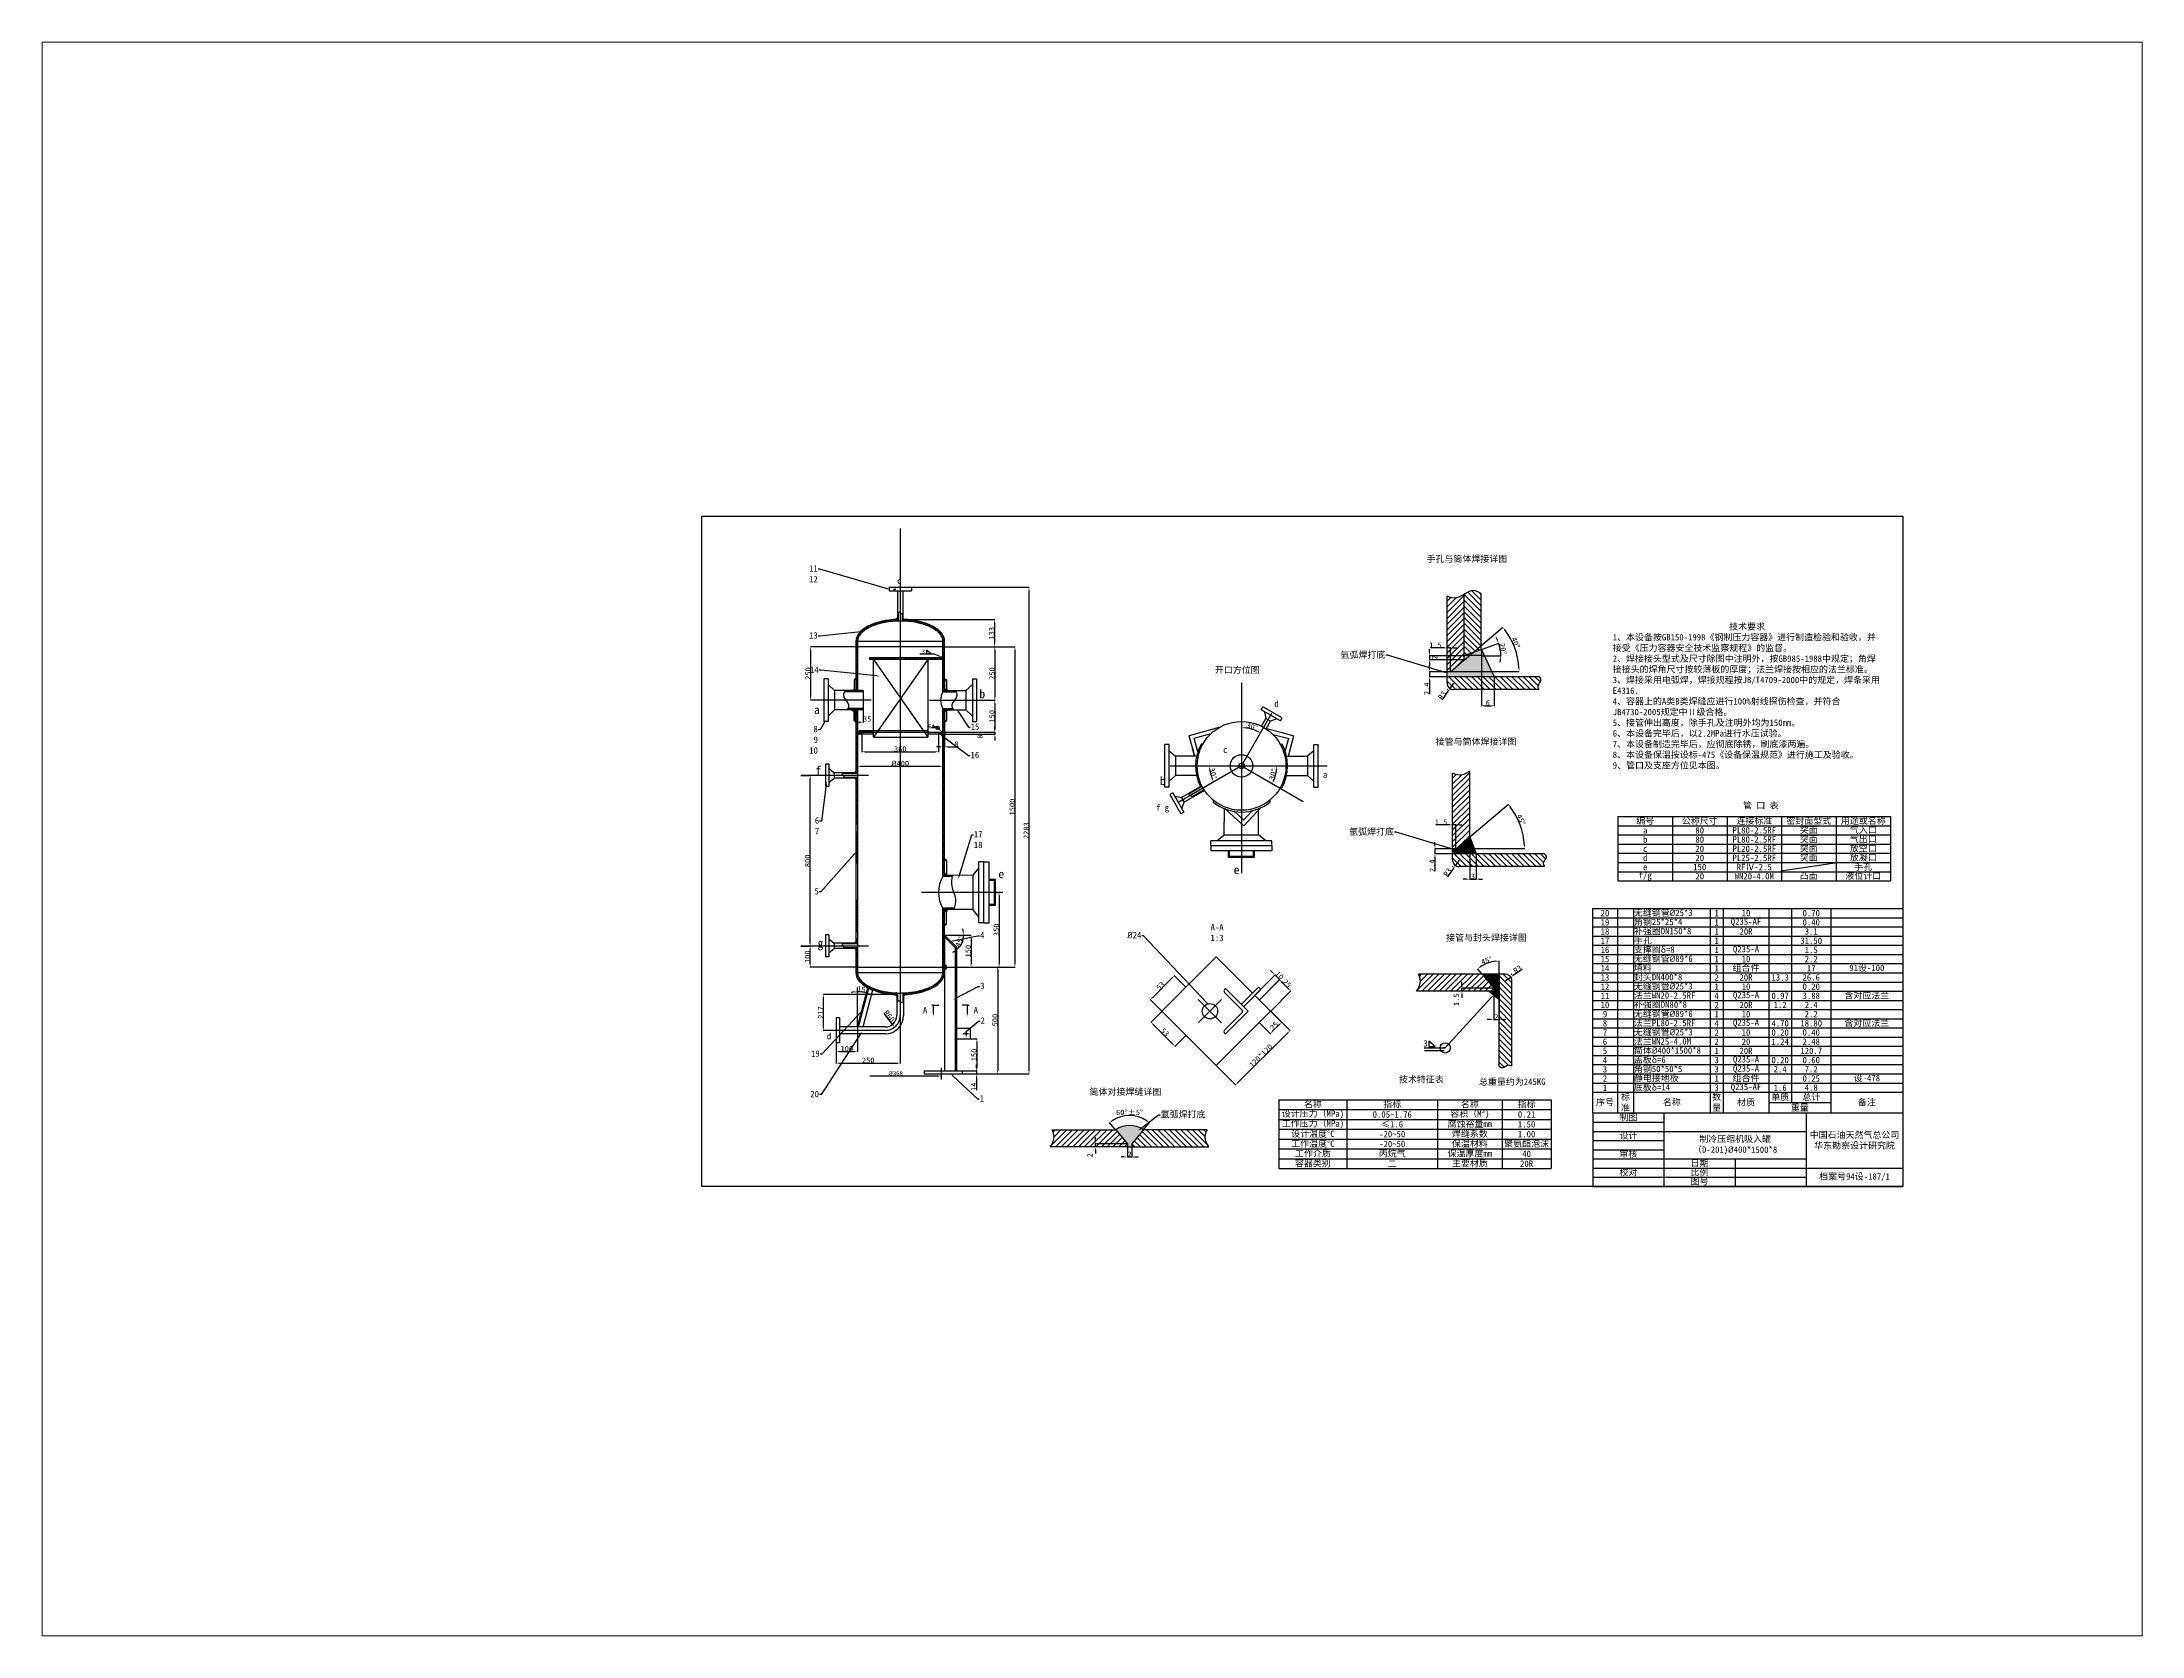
# Paper-space layout '布局2' of a CAD drawing. Header units: millimetres. Extents: x 26 to 231, y 20 to 176.
# The model-space entities are those that its viewports show. They can reach past a viewport. Long polylines and large blocks are cut down to what shows.
import ezdxf
from ezdxf import colors
from ezdxf.entities.mleader import LeaderData, LeaderLine
from ezdxf.math import Vec2, Vec3

# ---------------------------------------------------------------- set-up
doc = ezdxf.new("R2010")
doc.units = ezdxf.units.MM
doc.header["$LTSCALE"] = 3
doc.linetypes.add('ACAD_ISO02W100', pattern=[15, 12, -3])
doc.linetypes.add('CENTER2', pattern=[28.575, 19.05, -3.175, 3.175, -3.175])
doc.layers.add('图层1', color=1, linetype='CENTER2')
doc.layers.add('图层2', color=1, linetype='ACAD_ISO02W100')
doc.styles.add('明细', font='SimSun.ttf', dxfattribs={"height": 30})
doc.styles.add('标注', font='SimSun.ttf', dxfattribs={"height": 25})
doc.styles.add('表格', font='SimSun.ttf', dxfattribs={"height": 10})
doc.dimstyles.new('ISO-25', dxfattribs={"dimtxt": 25, "dimasz": 15, "dimexe": 1.25, "dimexo": 0.625, "dimtad": 1, "dimtxsty": '标注', "dimcen": 2.5, "dimclrd": 5, "dimclre": 1, "dimadec": 0, "dimazin": 0, "dimtfac": 1, "dimtmove": 0, "dimatfit": 3, "dimfxl": 1, "dimarcsym": 0})
pattern_1 = [(315, (19695.464, 1178.342), (13.47038, 13.47038), [])]
pattern_2 = [(45, (13111.85, -1842.071), (-6.73519, 6.73519), [])]
pattern_3 = [(135, (13111.85, -1842.071), (-4.490128, -4.490128), [])]
pattern_4 = [(45, (13111.85, -1842.071), (-4.490128, 4.490128), [])]
pattern_5 = [(45, (13111.8497, -1842.071), (-2.245064, 2.245064), [])]
pattern_6 = [(135, (13111.8497, -1842.071), (-2.245064, -2.245064), [])]
pattern_7 = [(135, (13111.8497, -1892.071), (-2.245064, -2.245064), [])]
pattern_8 = [(45, (14918.6806, -874.47), (-4.490128, 4.490128), [])]
pattern_9 = [(45, (13527.8497, -1892.071), (2.245064, -2.245064), [])]

psp = doc.layouts.new('布局2')

msp = doc.modelspace()

# ---------------------------------------------------------------- texts
at = {"layer": 'Defpoints'}
for s, insert, char_height, width, attachment_point, style in [('\\pi68.503;手孔与筒体焊接详图', (15716.817, 110.331), 30, 514.83918, 1, '明细'), ('c', (13305.329, 7.924), 30, 31.01558, 1, '明细'), ('\\pi545.13;技术要求\\P\\pi0;1、本设备按GB150-1998《钢制压力容器》进行制造检验和验收，并接受《压力容器安全技术监察规程》的监督。\\P2、焊接接头型式及尺寸除图中注明外，按GB985-1988中规定；角焊接接头的焊角尺寸按较薄板的厚度；法兰焊接按相应的法兰标准。\\P3、焊接采用电弧焊，焊接规程按JB/T4709-2000中的规定，焊条采用E4316.\\P4、容器上的A类B类焊缝应进行100%射线探伤检查，并符合\\PJB4730-2005规定中Ⅱ级合格。\\P5、接管伸出高度，除手孔及注明外均为150mm。\\P6、本设备完毕后，以2.2MPa进行水压试验。\\P7、本设备制造完毕后，应彻底除锈，刷底漆两遍。\\P8、本设备保温按设标-475《设备保温规范》进行施工及验收。\\P9、管口及支座方位见本图。', (16657.505, -207.035), 30, 1257.08487, 1, '标注'), ('3', (13419.964, -329.36), 20, 24.26914, 1, '明细'), ('开口方位图', (14793.694, -410.007), 30, 229.85908, 1, '明细'), ('b', (13690.451, -517.702), 40, 35.39196, 1, '明细'), ('d', (15072.008, -568.278), 30, 31.60664, 1, '明细'), ('a', (12915.263, -591.588), 40, 89.97264, 1, '明细'), ('6', (13450.908, -678.757), 20, 22.34959, 1, '明细'), ('接管与筒体焊接详图', (15828.13, -745.681), 30, 401.56492, 1, '明细'), ('f', (12922.385, -875.892), 40, 41.02373, 1, '明细'), ('c', (14832.301, -783.993), 30, 86.3801, 1, '明细'), ('b', (14536.497, -924.62), 40, 35.39196, 1, '明细'), ('a', (15299.746, -900.184), 30, 65.0759, 1, '明细'), ('f g', (14518.149, -1053.994), 30, 78.63561, 1, '明细'), ('\\pi92.081;{\\fSimSun|b1|i0|c134|p2;管 口 表}', (17175.705, -1044.699), 30, 349.65559, 1, '明细'), ('e', (13806.74, -1360.684), 40, 63.24758, 3, '明细'), ('e', (14909.106, -1341.215), 40, 63.24758, 3, '明细'), ('A-A\\P1:3', (14773.489, -1614.994), 30, 149.06441, 1, '明细'), ('接管与封头焊接详图', (15877.025, -1663.82), 30, 422.63528, 1, '明细'), ('g', (12932.435, -1684.934), 40, 31.31065, 1, '明细'), ('A', (13426.176, -2003.205), 30, 34.14172, 1, '明细'), ('A', (13684.135, -2003.205), 30, 34.14172, 3, '明细'), ('d', (12975.67, -2125.041), 30, 31.60664, 1, '明细'), ('3', (15770.424, -2159.327), 30, 2.99686, 1, '标注'), ('{\\fISOCPEUR|b0|i0|c0|p34;%%C}368', (13265.916, -2304.07), 20, 74.96862, 1, '标注'), ('\\pi109.45;{\\fSimSun|b1|i0|c134|p2;技术特征表}', (15546.563, -2327.659), 30, 427.24729, 1, '明细'), ('总重量约为245KG', (16030.86, -2338.378), 30, 485.61707, 1, '明细'), ('筒体对接焊缝详图', (14206.672, -2385.613), 30, 387.47784, 1, '明细')]:
    msp.add_mtext(s, dxfattribs=dict(at, insert=insert, char_height=char_height, width=width, attachment_point=attachment_point, style=style))

# ---------------------------------------------------------------- blocks, each defined once
blk = doc.blocks.new('*D10')
at = {"layer": 'Defpoints', "color": 1, "lineweight": -2}
for p, q in [((15881.3, -433.4), (15798.1, -433.4)), ((15881.3, -457.4), (15798.1, -457.4))]:
    blk.add_line(p, q, dxfattribs=at)
at = {"layer": 'Defpoints', "color": 5, "lineweight": -2}
for p, q in [((15799.3, -418.4), (15799.3, -403.4)), ((15799.3, -433.4), (15799.3, -457.4)), ((15799.3, -472.4), (15799.3, -539))]:
    blk.add_line(p, q, dxfattribs=at)
at = {"layer": 'Defpoints', "color": 0}
for p in [(15799.3, -457.4), (15881.9, -433.4), (15881.9, -457.4)]:
    blk.add_point(p, dxfattribs=at)
at = {"layer": 'Defpoints', "color": 5}
for points in [[(15796.8, -418.4), (15801.8, -418.4), (15799.3, -433.4)], [(15796.8, -472.4), (15801.8, -472.4), (15799.3, -457.4)]]:
    blk.add_solid(points, dxfattribs=at)
at = {"layer": 'Defpoints', "color": 0, "insert": (15786.2, -513.2), "char_height": 25, "attachment_point": 5, "rotation": 90, "style": '标注'}
blk.add_mtext('2.4', dxfattribs=at)
blk = doc.blocks.new('*D11')
at = {"layer": 'Defpoints', "color": 5, "lineweight": -2}
for p, q in [((15866.9, -321.9), (15803.5, -321.9)), ((15896.9, -321.9), (15881.9, -321.9)), ((15911.9, -321.9), (15926.9, -321.9))]:
    blk.add_line(p, q, dxfattribs=at)
at = {"layer": 'Defpoints', "color": 1, "lineweight": -2}
for p, q in [((15881.9, -432.8), (15881.9, -320.7)), ((15896.9, -432.8), (15896.9, -320.7))]:
    blk.add_line(p, q, dxfattribs=at)
at = {"layer": 'Defpoints', "color": 0}
for p in [(15881.9, -321.9), (15881.9, -433.4), (15896.9, -433.4)]:
    blk.add_point(p, dxfattribs=at)
at = {"layer": 'Defpoints', "color": 5}
for points in [[(15866.9, -319.4), (15866.9, -324.4), (15881.9, -321.9)], [(15911.9, -319.4), (15911.9, -324.4), (15896.9, -321.9)]]:
    blk.add_solid(points, dxfattribs=at)
at = {"layer": 'Defpoints', "color": 0, "insert": (15827.7, -308.8), "char_height": 25, "attachment_point": 5, "style": '标注'}
blk.add_mtext('1.5', dxfattribs=at)
blk = doc.blocks.new('*D12')
at = {"layer": 'Defpoints', "color": 1, "lineweight": -2}
for p, q in [((16042.5, -329.3), (16124.2, -299.9)), ((16042.5, -358.4), (16134.4, -358.4))]:
    blk.add_line(p, q, dxfattribs=at)
at = {"layer": 'Defpoints', "color": 5, "lineweight": -2}
for start, end in [(24.83656, 29.85592), (360, 19.8172), (349.96128, 354.98064)]:
    blk.add_arc((15961.9, -358.4), 171.3, start, end, dxfattribs=at)
at = {"layer": 'Defpoints', "color": 0}
for p in [(15961.9, -358.4), (15961.9, -358.4), (16041.9, -329.5), (16041.9, -358.4), (16132, -338.7)]:
    blk.add_point(p, dxfattribs=at)
at = {"layer": 'Defpoints', "color": 5}
for points in [[(16119.6, -285.5), (16115, -287.4), (16123, -300.3)], [(16130, -373.2), (16135, -373.5), (16133.2, -358.4)]]:
    blk.add_solid(points, dxfattribs=at)
at = {"layer": 'Defpoints', "color": 0, "insert": (16143.5, -326.6), "char_height": 25, "attachment_point": 5, "rotation": 279.9086, "style": '标注'}
blk.add_mtext('20°', dxfattribs=at)
blk = doc.blocks.new('*D13')
at = {"layer": 'Defpoints', "color": 1, "lineweight": -2}
for p, q in [((15962.4, -378), (16143.4, -224.6)), ((16056.3, -432.8), (16219.7, -432.8))]:
    blk.add_line(p, q, dxfattribs=at)
at = {"layer": 'Defpoints', "color": 5, "lineweight": -2}
blk.add_arc((15897.6, -432.8), 320.9, 2.67881, 37.59807, dxfattribs=at)
at = {"layer": 'Defpoints', "color": 0}
for p in [(15961.9, -378.4), (16209.7, -358.3), (15896.9, -432.8), (15896.9, -433.4), (16055.7, -432.8)]:
    blk.add_point(p, dxfattribs=at)
at = {"layer": 'Defpoints', "color": 5}
for points in [[(16149.9, -238.6), (16153.8, -235.5), (16142.4, -225.4)], [(16220.6, -417.8), (16215.6, -417.9), (16218.5, -432.8)]]:
    blk.add_solid(points, dxfattribs=at)
at = {"layer": 'Defpoints', "color": 0, "insert": (16203.2, -298), "char_height": 25, "attachment_point": 5, "rotation": 293.80041, "style": '标注'}
blk.add_mtext('40°', dxfattribs=at)
blk = doc.blocks.new('*D14')
at = {"layer": 'Defpoints', "color": 1, "lineweight": -2}
for p, q in [((16042.5, -329.9), (16042.5, -594.2)), ((16101.9, -458.1), (16101.9, -594.2))]:
    blk.add_line(p, q, dxfattribs=at)
at = {"layer": 'Defpoints', "color": 5, "lineweight": -2}
blk.add_line((16057.5, -593), (16086.9, -593), dxfattribs=at)
at = {"layer": 'Defpoints', "color": 0}
for p in [(16042.5, -329.3), (16101.9, -457.4), (16101.9, -593)]:
    blk.add_point(p, dxfattribs=at)
at = {"layer": 'Defpoints', "color": 5}
for points in [[(16057.5, -590.5), (16057.5, -595.5), (16042.5, -593)], [(16086.9, -590.5), (16086.9, -595.5), (16101.9, -593)]]:
    blk.add_solid(points, dxfattribs=at)
at = {"layer": 'Defpoints', "color": 0, "insert": (16072.2, -579.9), "char_height": 25, "attachment_point": 5, "style": '标注'}
blk.add_mtext('6', dxfattribs=at)
blk = doc.blocks.new('*D3')
at = {"layer": 'Defpoints', "color": 5, "lineweight": -2}
for p, q in [((15911.9, -487.4), (15895.2, -512.4)), ((15860, -565), (15886.8, -524.8))]:
    blk.add_line(p, q, dxfattribs=at)
at = {"layer": 'Defpoints', "color": 1, "lineweight": -2}
blk.add_arc((15911.9, -487.4), 30, 233.81171, 268.80634, dxfattribs=at)
at = {"layer": 'Defpoints', "color": 0}
for p in [(15911.9, -487.4), (15895.2, -512.4)]:
    blk.add_point(p, dxfattribs=at)
at = {"layer": 'Defpoints', "color": 5}
blk.add_solid([(15884.8, -523.4), (15888.9, -526.2), (15895.2, -512.4)], dxfattribs=at)
at = {"layer": 'Defpoints', "color": 0, "insert": (15858.3, -543.8), "char_height": 25, "attachment_point": 5, "rotation": 56.19903, "style": '标注'}
blk.add_mtext('R3', dxfattribs=at)
blk = doc.blocks.new('*D15')
at = {"layer": 'Defpoints', "color": 1, "lineweight": -2}
for p, q in [((15961.3, -358.4), (15798, -358.4)), ((15961.7, -378), (15798, -378))]:
    blk.add_line(p, q, dxfattribs=at)
at = {"layer": 'Defpoints', "color": 5, "lineweight": -2}
for p, q in [((15799.2, -343.4), (15799.2, -328.4)), ((15799.2, -358.4), (15799.2, -378)), ((15799.2, -393), (15799.2, -408))]:
    blk.add_line(p, q, dxfattribs=at)
at = {"layer": 'Defpoints', "color": 0}
for p in [(15799.2, -378), (15961.9, -358.4), (15962.4, -378)]:
    blk.add_point(p, dxfattribs=at)
at = {"layer": 'Defpoints', "color": 5}
for points in [[(15796.7, -343.4), (15801.7, -343.4), (15799.2, -358.4)], [(15796.7, -393), (15801.7, -393), (15799.2, -378)]]:
    blk.add_solid(points, dxfattribs=at)
at = {"layer": 'Defpoints', "color": 0, "insert": (15822.7, -366.2), "char_height": 25, "attachment_point": 5, "rotation": 90, "style": '标注'}
blk.add_mtext('2', dxfattribs=at)
blk = doc.blocks.new('*D16')
at = {"layer": 'Defpoints', "color": 1, "lineweight": -2}
for p, q in [((15906.8, -1262.4), (15823.7, -1262.4)), ((15906.8, -1286.4), (15823.7, -1286.4))]:
    blk.add_line(p, q, dxfattribs=at)
at = {"layer": 'Defpoints', "color": 5, "lineweight": -2}
for p, q in [((15824.9, -1247.4), (15824.9, -1232.4)), ((15824.9, -1262.4), (15824.9, -1286.4)), ((15824.9, -1301.4), (15824.9, -1367.9))]:
    blk.add_line(p, q, dxfattribs=at)
at = {"layer": 'Defpoints', "color": 0}
for p in [(15907.5, -1262.4), (15824.9, -1286.4), (15907.5, -1286.4)]:
    blk.add_point(p, dxfattribs=at)
at = {"layer": 'Defpoints', "color": 5}
for points in [[(15822.4, -1247.4), (15827.4, -1247.4), (15824.9, -1262.4)], [(15822.4, -1301.4), (15827.4, -1301.4), (15824.9, -1286.4)]]:
    blk.add_solid(points, dxfattribs=at)
at = {"layer": 'Defpoints', "color": 0, "insert": (15811.8, -1342.2), "char_height": 25, "attachment_point": 5, "rotation": 90, "style": '标注'}
blk.add_mtext('2.4', dxfattribs=at)
blk = doc.blocks.new('*D17')
at = {"layer": 'Defpoints', "color": 5, "lineweight": -2}
for p, q in [((15892.5, -1150.9), (15829.1, -1150.9)), ((15922.5, -1150.9), (15907.5, -1150.9)), ((15937.5, -1150.9), (15952.5, -1150.9))]:
    blk.add_line(p, q, dxfattribs=at)
at = {"layer": 'Defpoints', "color": 1, "lineweight": -2}
for p, q in [((15907.5, -1261.8), (15907.5, -1149.6)), ((15922.5, -1261.8), (15922.5, -1149.6))]:
    blk.add_line(p, q, dxfattribs=at)
at = {"layer": 'Defpoints', "color": 0}
for p in [(15907.5, -1150.9), (15907.5, -1262.4), (15922.5, -1262.4)]:
    blk.add_point(p, dxfattribs=at)
at = {"layer": 'Defpoints', "color": 5}
for points in [[(15892.5, -1148.4), (15892.5, -1153.4), (15907.5, -1150.9)], [(15937.5, -1148.4), (15937.5, -1153.4), (15922.5, -1150.9)]]:
    blk.add_solid(points, dxfattribs=at)
at = {"layer": 'Defpoints', "color": 0, "insert": (15853.3, -1137.8), "char_height": 25, "attachment_point": 5, "style": '标注'}
blk.add_mtext('1.5', dxfattribs=at)
blk = doc.blocks.new('*D18')
at = {"layer": 'Defpoints', "color": 1, "lineweight": -2}
for p, q in [((15987.9, -1206.9), (16168.9, -1053.5)), ((16081.9, -1261.8), (16245.3, -1261.8))]:
    blk.add_line(p, q, dxfattribs=at)
at = {"layer": 'Defpoints', "color": 5, "lineweight": -2}
blk.add_arc((15923.2, -1261.8), 320.9, 2.67881, 37.59807, dxfattribs=at)
at = {"layer": 'Defpoints', "color": 0}
for p in [(15922.5, -1261.8), (15922.5, -1262.4), (15987.5, -1207.3), (16081.3, -1261.8), (16235.3, -1187.3)]:
    blk.add_point(p, dxfattribs=at)
at = {"layer": 'Defpoints', "color": 5}
for points in [[(16175.5, -1067.6), (16179.4, -1064.4), (16168, -1054.3)], [(16246.2, -1246.7), (16241.2, -1246.8), (16244, -1261.8)]]:
    blk.add_solid(points, dxfattribs=at)
at = {"layer": 'Defpoints', "color": 0, "insert": (16228.8, -1127), "char_height": 25, "attachment_point": 5, "rotation": 293.80041, "style": '标注'}
blk.add_mtext('45%%D', dxfattribs=at)
blk = doc.blocks.new('*D4')
at = {"layer": 'Defpoints', "color": 5, "lineweight": -2}
for p, q in [((15885.5, -1394), (15912.4, -1353.8)), ((15937.5, -1316.4), (15920.8, -1341.3))]:
    blk.add_line(p, q, dxfattribs=at)
at = {"layer": 'Defpoints', "color": 1, "lineweight": -2}
blk.add_arc((15937.5, -1316.4), 30, 233.81171, 268.80634, dxfattribs=at)
at = {"layer": 'Defpoints', "color": 0}
for p in [(15920.8, -1341.3), (15937.5, -1316.4)]:
    blk.add_point(p, dxfattribs=at)
at = {"layer": 'Defpoints', "color": 5}
blk.add_solid([(15910.3, -1352.4), (15914.5, -1355.2), (15920.8, -1341.3)], dxfattribs=at)
at = {"layer": 'Defpoints', "color": 0, "insert": (15883.9, -1372.8), "char_height": 25, "attachment_point": 5, "rotation": 56.19903, "style": '标注'}
blk.add_mtext('R3', dxfattribs=at)
blk = doc.blocks.new('*D19')
at = {"layer": 'Defpoints', "color": 1, "lineweight": -2}
for p, q in [((15987.5, -1207.9), (15987.5, -1406.2)), ((16017.5, -1287), (16017.5, -1406.2))]:
    blk.add_line(p, q, dxfattribs=at)
at = {"layer": 'Defpoints', "color": 5, "lineweight": -2}
for p, q in [((15972.5, -1404.9), (15957.5, -1404.9)), ((15987.5, -1404.9), (16017.5, -1404.9)), ((16032.5, -1404.9), (16047.5, -1404.9))]:
    blk.add_line(p, q, dxfattribs=at)
at = {"layer": 'Defpoints', "color": 0}
for p in [(15987.5, -1207.3), (16017.5, -1286.4), (16017.5, -1404.9)]:
    blk.add_point(p, dxfattribs=at)
at = {"layer": 'Defpoints', "color": 5}
for points in [[(15972.5, -1402.4), (15972.5, -1407.4), (15987.5, -1404.9)], [(16032.5, -1402.4), (16032.5, -1407.4), (16017.5, -1404.9)]]:
    blk.add_solid(points, dxfattribs=at)
at = {"layer": 'Defpoints', "color": 0, "insert": (16002.5, -1391.8), "char_height": 25, "attachment_point": 5, "style": '标注'}
blk.add_mtext('3', dxfattribs=at)
blk = doc.blocks.new('*D5')
at = {"layer": 'Defpoints', "color": 5, "lineweight": -2}
for p, q in [((16155.1, -1880), (16180, -1863.3)), ((16232.7, -1828.1), (16192.5, -1855))]:
    blk.add_line(p, q, dxfattribs=at)
at = {"layer": 'Defpoints', "color": 1, "lineweight": -2}
blk.add_arc((16155.1, -1880), 30, 1.19366, 36.18829, dxfattribs=at)
at = {"layer": 'Defpoints', "color": 0}
for p in [(16180, -1863.3), (16155.1, -1880)]:
    blk.add_point(p, dxfattribs=at)
at = {"layer": 'Defpoints', "color": 5}
blk.add_solid([(16191.1, -1852.9), (16193.9, -1857), (16180, -1863.3)], dxfattribs=at)
at = {"layer": 'Defpoints', "color": 0, "insert": (16211.5, -1826.4), "char_height": 25, "attachment_point": 5, "rotation": 33.80097, "style": '标注'}
blk.add_mtext('R3', dxfattribs=at)
blk = doc.blocks.new('*D20')
at = {"layer": 'Defpoints', "color": 1, "lineweight": -2}
for p, q in [((16045.2, -1849.5), (16023.8, -1824.1)), ((16125.1, -1849.4), (16125.1, -1787.1))]:
    blk.add_line(p, q, dxfattribs=at)
at = {"layer": 'Defpoints', "color": 5, "lineweight": -2}
blk.add_arc((16125.1, -1944.2), 155.9, 95.51622, 124.64711, dxfattribs=at)
at = {"layer": 'Defpoints', "color": 0}
for p in [(16045.6, -1850), (16089, -1792.5), (16125.1, -1850), (16100.5, -1915), (16125.1, -2280.9)]:
    blk.add_point(p, dxfattribs=at)
at = {"layer": 'Defpoints', "color": 5}
for points in [[(16038, -1817.9), (16035, -1814), (16024.6, -1825.1)], [(16110, -1786.5), (16110.2, -1791.5), (16125.1, -1788.3)]]:
    blk.add_solid(points, dxfattribs=at)
at = {"layer": 'Defpoints', "color": 0, "insert": (16067.1, -1785.5), "char_height": 25, "attachment_point": 5, "rotation": 20.08167, "style": '标注'}
blk.add_mtext('45%%D', dxfattribs=at)
blk = doc.blocks.new('*D21')
at = {"layer": 'Defpoints', "color": 1, "lineweight": -2}
for p, q in [((16099.9, -1915), (15950, -1915)), ((16099.9, -1930), (15950, -1930))]:
    blk.add_line(p, q, dxfattribs=at)
at = {"layer": 'Defpoints', "color": 5, "lineweight": -2}
for p, q in [((15951.3, -1900), (15951.3, -1885)), ((15951.3, -1930), (15951.3, -1915)), ((15951.3, -1945), (15951.3, -1960))]:
    blk.add_line(p, q, dxfattribs=at)
at = {"layer": 'Defpoints', "color": 0}
for p in [(15951.3, -1915), (16100.5, -1915), (16100.5, -1930)]:
    blk.add_point(p, dxfattribs=at)
at = {"layer": 'Defpoints', "color": 5}
for points in [[(15948.8, -1900), (15953.8, -1900), (15951.3, -1915)], [(15948.8, -1945), (15953.8, -1945), (15951.3, -1930)]]:
    blk.add_solid(points, dxfattribs=at)
at = {"layer": 'Defpoints', "color": 0, "insert": (15924.9, -1969.6), "char_height": 25, "attachment_point": 5, "rotation": 90, "style": '标注'}
blk.add_mtext('1.5', dxfattribs=at)
blk = doc.blocks.new('*D22')
at = {"layer": 'Defpoints', "color": 1, "lineweight": -2}
for p, q in [((16125.1, -1850.6), (16125.1, -2063.6)), ((16099.9, -1930.6), (16099.9, -2063.6))]:
    blk.add_line(p, q, dxfattribs=at)
at = {"layer": 'Defpoints', "color": 5, "lineweight": -2}
for p, q in [((16084.9, -2062.4), (16069.9, -2062.4)), ((16099.9, -2062.4), (16125.1, -2062.4)), ((16140.1, -2062.4), (16155.1, -2062.4))]:
    blk.add_line(p, q, dxfattribs=at)
at = {"layer": 'Defpoints', "color": 0}
for p in [(16125.1, -1850), (16099.9, -1930), (16125.1, -2062.4)]:
    blk.add_point(p, dxfattribs=at)
at = {"layer": 'Defpoints', "color": 5}
for points in [[(16084.9, -2059.9), (16084.9, -2064.9), (16099.9, -2062.4)], [(16140.1, -2059.9), (16140.1, -2064.9), (16125.1, -2062.4)]]:
    blk.add_solid(points, dxfattribs=at)
at = {"layer": 'Defpoints', "color": 0, "insert": (16112.5, -2049.3), "char_height": 25, "attachment_point": 5, "style": '标注'}
blk.add_mtext('2', dxfattribs=at)
blk = doc.blocks.new('*D23')
at = {"layer": 'Defpoints', "color": 1, "lineweight": -2}
for p, q in [((14383.6, -2643.9), (14233.7, -2643.9)), ((14383.6, -2658.9), (14233.7, -2658.9))]:
    blk.add_line(p, q, dxfattribs=at)
at = {"layer": 'Defpoints', "color": 5, "lineweight": -2}
for p, q in [((14235, -2628.9), (14235, -2613.9)), ((14235, -2658.9), (14235, -2643.9)), ((14235, -2673.9), (14235, -2688.9))]:
    blk.add_line(p, q, dxfattribs=at)
at = {"layer": 'Defpoints', "color": 0}
for p in [(14235, -2643.9), (14384.2, -2643.9), (14384.2, -2658.9)]:
    blk.add_point(p, dxfattribs=at)
at = {"layer": 'Defpoints', "color": 5}
for points in [[(14232.5, -2628.9), (14237.5, -2628.9), (14235, -2643.9)], [(14232.5, -2673.9), (14237.5, -2673.9), (14235, -2658.9)]]:
    blk.add_solid(points, dxfattribs=at)
at = {"layer": 'Defpoints', "color": 0, "insert": (14208.6, -2698.4), "char_height": 25, "attachment_point": 5, "rotation": 90, "style": '标注'}
blk.add_mtext('2', dxfattribs=at)
blk = doc.blocks.new('*D24')
at = {"layer": 'Defpoints', "color": 5, "lineweight": -2}
for p, q in [((14369.2, -2706), (14354.2, -2706)), ((14384.2, -2706), (14404.2, -2706)), ((14419.2, -2706), (14434.2, -2706))]:
    blk.add_line(p, q, dxfattribs=at)
at = {"layer": 'Defpoints', "color": 1, "lineweight": -2}
for p, q in [((14384.2, -2659.5), (14384.2, -2707.2)), ((14404.2, -2659.5), (14404.2, -2707.2))]:
    blk.add_line(p, q, dxfattribs=at)
at = {"layer": 'Defpoints', "color": 0}
for p in [(14384.2, -2658.9), (14404.2, -2658.9), (14404.2, -2706)]:
    blk.add_point(p, dxfattribs=at)
at = {"layer": 'Defpoints', "color": 5}
for points in [[(14369.2, -2703.5), (14369.2, -2708.5), (14384.2, -2706)], [(14419.2, -2703.5), (14419.2, -2708.5), (14404.2, -2706)]]:
    blk.add_solid(points, dxfattribs=at)
at = {"layer": 'Defpoints', "color": 0, "insert": (14394.2, -2692.9), "char_height": 25, "attachment_point": 5, "style": '标注'}
blk.add_mtext('2', dxfattribs=at)
blk = doc.blocks.new('*D25')
at = {"layer": 'Defpoints', "color": 1, "lineweight": -2}
for p, q in [((14329, -2578.4), (14300.3, -2544.4)), ((14459.5, -2578.4), (14488.2, -2544.4))]:
    blk.add_line(p, q, dxfattribs=at)
at = {"layer": 'Defpoints', "color": 5, "lineweight": -2}
blk.add_arc((14394.2, -2655.7), 144.4, 55.79001, 124.20999, dxfattribs=at)
at = {"layer": 'Defpoints', "color": 0}
for p in [(14427.7, -2515.2), (14329.4, -2578.9), (14384.2, -2643.9), (14404.2, -2643.9), (14459.1, -2578.9)]:
    blk.add_point(p, dxfattribs=at)
at = {"layer": 'Defpoints', "color": 5}
for points in [[(14314.5, -2538.3), (14311.5, -2534.3), (14301.1, -2545.4)], [(14476.9, -2534.3), (14473.9, -2538.3), (14487.4, -2545.4)]]:
    blk.add_solid(points, dxfattribs=at)
at = {"layer": 'Defpoints', "color": 0, "insert": (14394.2, -2497.3), "char_height": 25, "attachment_point": 5, "style": '标注'}
blk.add_mtext('60%%D%%P5%%D', dxfattribs=at)
blk = doc.blocks.new('*T6')
at = {"layer": 'Defpoints', "color": 0, "linetype": 'ByBlock', "lineweight": -2}
for p, q in [((0, 0), (1275.3, 0)), ((0, 0), (0, -322.6)), ((318.8, 0), (318.8, -322.6)), ((743.5, 0), (743.5, -322.6)), ((1045.8, 0), (1045.8, -322.6)), ((1275.3, 0), (1275.3, -322.6)), ((0, -46.1), (1275.3, -46.1)), ((0, -92.2), (1275.3, -92.2)), ((0, -138.3), (1275.3, -138.3)), ((0, -184.4), (1275.3, -184.4)), ((0, -230.4), (1275.3, -230.4)), ((0, -276.5), (1275.3, -276.5)), ((0, -322.6), (1275.3, -322.6))]:
    blk.add_line(p, q, dxfattribs=at)
at = {"layer": 'Defpoints', "color": 0, "char_height": 30, "attachment_point": 5, "style": '明细'}
for s, insert, width in [('设计压力（MPa)', (159.4, -69.1), 315.827), ('工作压力（MPa)', (159.4, -115.2), 315.827), ('名称', (159.4, -23), 315.827), ('0.05~1.76', (531.2, -69.1), 421.654), ('≤1.6', (531.2, -115.2), 421.654), ('指标', (531.2, -23), 421.654), ('腐蚀裕量mm', (894.7, -115.2), 299.343), ('容积（M³)', (894.7, -69.1), 299.343), ('名称', (894.7, -23), 299.343), ('指标', (1160.6, -23), 226.485), ('0.21', (1160.6, -69.1), 226.485), ('设计温度%%DC', (159.4, -161.3), 315.827), ('工作温度%%DC', (159.4, -207.4), 315.827), ('-20~50', (531.2, -161.3), 421.654), ('-20~50', (531.2, -207.4), 421.654), ('保温材料', (894.7, -207.4), 299.343), ('焊缝系数', (894.7, -161.3), 299.343), ('聚氨酯泡沫', (1160.6, -207.4), 226.485), ('1.50', (1160.6, -115.2), 226.485), ('1.00', (1160.6, -161.3), 226.485), ('容器类别', (159.4, -299.6), 315.827), ('工作介质', (159.4, -253.5), 315.827), ('丙烷气', (531.2, -253.5), 421.654), ('二', (531.2, -299.6), 421.654), ('保温厚度mm', (894.7, -253.5), 299.343), ('主要材质', (894.7, -299.6), 299.343), ('20R', (1160.6, -299.6), 226.485), ('40', (1160.6, -253.5), 226.485)]:
    blk.add_mtext(s, dxfattribs=dict(at, insert=insert, width=width))
blk = doc.blocks.new('*T7')
at = {"layer": 'Defpoints', "color": 0, "linetype": 'ByBlock', "lineweight": -2}
for p, q in [((0, 0), (1276.8, 0)), ((0, 0), (0, -301)), ((255.4, 0), (255.4, -301)), ((510.7, 0), (510.7, -301)), ((766.1, 0), (766.1, -301)), ((1021.4, 0), (1021.4, -301)), ((1276.8, 0), (1276.8, -301)), ((0, -43), (1276.8, -43)), ((0, -86), (1276.8, -86)), ((0, -129), (1276.8, -129)), ((0, -172), (1276.8, -172)), ((0, -215), (1276.8, -215)), ((0, -258), (1276.8, -258)), ((0, -301), (1276.8, -301))]:
    blk.add_line(p, q, dxfattribs=at)
at = {"layer": 'Defpoints', "color": 0, "char_height": 30, "width": 252.361, "attachment_point": 5, "style": '明细'}
for s, insert in [('编号', (127.7, -21.5)), ('a', (127.7, -64.5)), ('b', (127.7, -107.5)), ('公称尺寸', (383, -21.5)), ('80', (383, -64.5)), ('80', (383, -107.5)), ('PL80-2.5RF', (638.4, -64.5)), ('PL80-2.5RF', (638.4, -107.5)), ('连接标准', (638.4, -21.5)), ('密封面型式', (893.8, -21.5)), ('突面', (893.8, -64.5)), ('突面', (893.8, -107.5)), ('用途或名称', (1149.1, -21.5)), ('气入口', (1149.1, -64.5)), ('气出口', (1149.1, -107.5)), ('d', (127.7, -193.5)), ('c', (127.7, -150.5)), ('20', (383, -150.5)), ('20', (383, -193.5)), ('PL20-2.5RF', (638.4, -150.5)), ('PL25-2.5RF', (638.4, -193.5)), ('突面', (893.8, -150.5)), ('突面', (893.8, -193.5)), ('放空口', (1149.1, -150.5)), ('放凝口', (1149.1, -193.5)), ('f/g', (127.7, -279.5)), ('e', (127.7, -236.5)), ('150', (383, -236.5)), ('20', (383, -279.5)), ('WN20-4.0M', (638.4, -279.5)), ('RFⅣ-2.5', (638.4, -236.5)), ('凸面', (893.8, -279.5)), ('液位计口', (1149.1, -279.5)), ('手孔', (1149.1, -236.5))]:
    blk.add_mtext(s, dxfattribs=dict(at, insert=insert))
blk = doc.blocks.new('*T8')
at = {"layer": 'Defpoints', "color": 0, "linetype": 'ByBlock', "lineweight": -2}
for p, q in [((0, 0), (1453, 0)), ((0, 0), (0, -957.3)), ((116.1, 0), (116.1, -957.3)), ((191.9, 0), (191.9, -957.3)), ((550.4, 0), (550.4, -957.3)), ((611.9, 0), (611.9, -957.3)), ((825.2, 0), (825.2, -957.3)), ((931.9, 0), (931.9, -908.8)), ((1116.5, 0), (1116.5, -957.3)), ((1453, 0), (1453, -957.3)), ((0, -43), (1453, -43)), ((0, -86), (1453, -86)), ((0, -129), (1453, -129)), ((0, -172), (1453, -172)), ((0, -215), (1453, -215)), ((0, -258), (1453, -258)), ((0, -301), (1453, -301)), ((0, -344), (1453, -344)), ((0, -387), (1453, -387)), ((0, -430), (1453, -430)), ((0, -473), (1453, -473)), ((0, -516), (1453, -516)), ((0, -559), (1453, -559)), ((0, -602), (1453, -602)), ((0, -645), (1453, -645)), ((0, -688), (1453, -688)), ((0, -731), (1453, -731)), ((0, -774.2), (1453, -774.2)), ((0, -817.2), (1453, -817.2)), ((0, -860.2), (1453, -860.2)), ((0, -957.3), (1453, -957.3)), ((825.2, -908.8), (1116.5, -908.8))]:
    blk.add_line(p, q, dxfattribs=at)
at = {"layer": 'Defpoints', "color": 0, "char_height": 30, "style": '明细'}
for s, insert, width, attachment_point in [('20', (58, -21.5), 113.082, 5), ('19', (58, -64.5), 113.082, 5), ('18', (58, -107.5), 113.082, 5), ('补强圈DN150*8', (193.4, -107.5), 355.499, 4), ('无缝钢管{\\fISOCPEUR|b0|i0|c0|p34;%%C}25*3', (193.4, -21.5), 355.499, 4), ('角钢25*25*4', (193.4, -64.5), 355.499, 4), ('1', (581.1, -21.5), 58.539, 5), ('1', (581.1, -64.5), 58.539, 5), ('1', (581.1, -107.5), 58.539, 5), ('Q235-AF', (718.6, -64.5), 210.335, 5), ('20R', (718.6, -107.5), 210.335, 5), ('10', (718.6, -21.5), 210.335, 5), ('0.70', (1024.2, -21.5), 181.616, 5), ('0.40', (1024.2, -64.5), 181.616, 5), ('3.1', (1024.2, -107.5), 181.616, 5), ('17', (58, -150.5), 113.082, 5), ('16', (58, -193.5), 113.082, 5), ('支撑圈δ=8', (193.4, -193.5), 355.499, 4), ('手孔', (193.4, -150.5), 355.499, 4), ('1', (581.1, -150.5), 58.539, 5), ('1', (581.1, -193.5), 58.539, 5), ('Q235-A', (718.6, -193.5), 210.335, 5), ('31.50', (1024.2, -150.5), 181.616, 5), ('1.5', (1024.2, -193.5), 181.616, 5), ('15', (58, -236.5), 113.082, 5), ('14', (58, -279.5), 113.082, 5), ('填料', (193.4, -279.5), 355.499, 4), ('无缝钢管{\\fISOCPEUR|b0|i0|c0|p34;%%C}89*6', (193.4, -236.5), 355.499, 4), ('1', (581.1, -236.5), 58.539, 5), ('1', (581.1, -279.5), 58.539, 5), ('组合件', (718.6, -279.5), 210.335, 5), ('10', (718.6, -236.5), 210.335, 5), ('2.2', (1024.2, -236.5), 181.616, 5), ('17', (1024.2, -279.5), 181.616, 5), ('91设-100', (1284.7, -279.5), 333.459, 5), ('13', (58, -322.5), 113.082, 5), ('12', (58, -365.5), 113.082, 5), ('封头DN400*8', (193.4, -322.5), 355.499, 4), ('无缝钢管{\\fISOCPEUR|b0|i0|c0|p34;%%C}25*3', (193.4, -365.5), 355.499, 4), ('法兰WN20-2.5RF', (193.4, -408.5), 355.499, 4), ('2', (581.1, -322.5), 58.539, 5), ('1', (581.1, -365.5), 58.539, 5), ('Q235-A', (718.6, -408.5), 210.335, 5), ('20R', (718.6, -322.5), 210.335, 5), ('10', (718.6, -365.5), 210.335, 5), ('13.3', (878.6, -322.5), 103.667, 5), ('26.6', (1024.2, -322.5), 181.616, 5), ('0.20', (1024.2, -365.5), 181.616, 5), ('含对应法兰', (1284.7, -408.5), 333.459, 5), ('11', (58, -408.5), 113.082, 5), ('10', (58, -451.5), 113.082, 5), ('9', (58, -494.5), 113.082, 5), ('补强圈DN80*8', (193.4, -451.5), 355.499, 4), ('无缝钢管{\\fISOCPEUR|b0|i0|c0|p34;%%C}89*6', (193.4, -494.5), 355.499, 4), ('4', (581.1, -408.5), 58.539, 5), ('2', (581.1, -451.5), 58.539, 5), ('1', (581.1, -494.5), 58.539, 5), ('20R', (718.6, -451.5), 210.335, 5), ('10', (718.6, -494.5), 210.335, 5), ('0.97', (878.6, -408.5), 103.667, 5), ('1.2', (878.6, -451.5), 103.667, 5), ('3.88', (1024.2, -408.5), 181.616, 5), ('2.4', (1024.2, -451.5), 181.616, 5), ('2.2', (1024.2, -494.5), 181.616, 5), ('8', (58, -537.5), 113.082, 5), ('7', (58, -580.5), 113.082, 5), ('无缝钢管{\\fISOCPEUR|b0|i0|c0|p34;%%C}25*3', (193.4, -580.5), 355.499, 4), ('法兰PL80-2.5RF', (193.4, -537.5), 355.499, 4), ('4', (581.1, -537.5), 58.539, 5), ('2', (581.1, -580.5), 58.539, 5), ('Q235-A', (718.6, -537.5), 210.335, 5), ('10', (718.6, -580.5), 210.335, 5), ('4.70', (878.6, -537.5), 103.667, 5), ('0.20', (878.6, -580.5), 103.667, 5), ('18.80', (1024.2, -537.5), 181.616, 5), ('0.40', (1024.2, -580.5), 181.616, 5), ('含对应法兰', (1284.7, -537.5), 333.459, 5), ('5', (58, -666.5), 113.082, 5), ('6', (58, -623.5), 113.082, 5), ('筒体{\\fISOCPEUR|b0|i0|c0|p34;%%C}400*1500*8', (193.4, -666.5), 355.499, 4), ('法兰WN25-4.0M', (193.4, -623.5), 355.499, 4), ('盖板δ=6', (193.4, -709.5), 355.499, 4), ('2', (581.1, -623.5), 58.539, 5), ('1', (581.1, -666.5), 58.539, 5), ('20R', (718.6, -666.5), 210.335, 5), ('20', (718.6, -623.5), 210.335, 5), ('1.24', (878.6, -623.5), 103.667, 5), ('120.7', (1024.2, -666.5), 181.616, 5), ('2.48', (1024.2, -623.5), 181.616, 5), ('4', (58, -709.5), 113.082, 5), ('3', (58, -752.6), 113.082, 5), ('2', (58, -795.7), 113.082, 5), ('静电接地板', (193.4, -795.7), 355.499, 4), ('角钢50*50*5', (193.4, -752.6), 355.499, 4), ('3', (581.1, -709.5), 58.539, 5), ('3', (581.1, -752.6), 58.539, 5), ('1', (581.1, -795.7), 58.539, 5), ('Q235-A', (718.6, -709.5), 210.335, 5), ('Q235-A', (718.6, -752.6), 210.335, 5), ('组合件', (718.6, -795.7), 210.335, 5), ('0.20', (878.6, -709.5), 103.667, 5), ('2.4', (878.6, -752.6), 103.667, 5), ('0.60', (1024.2, -709.5), 181.616, 5), ('0.25', (1024.2, -795.7), 181.616, 5), ('7.2', (1024.2, -752.6), 181.616, 5), ('设-478', (1284.7, -795.7), 333.459, 5), ('1', (58, -838.7), 113.082, 5), ('标准', (154, -908.8), 72.772, 5), ('底板δ=14', (193.4, -838.7), 355.499, 4), ('数量', (581.1, -908.8), 58.539, 5), ('3', (581.1, -838.7), 58.539, 5), ('Q235-AF', (718.6, -838.7), 210.335, 5), ('单质', (878.6, -884.5), 103.667, 5), ('1.6', (878.6, -838.7), 103.667, 5), ('总计', (1024.2, -884.5), 181.616, 5), ('4.8', (1024.2, -838.7), 181.616, 5), ('序号', (58, -908.8), 113.082, 5), ('名称', (371.1, -908.8), 355.499, 5), ('材质', (718.6, -908.8), 210.335, 5), ('重量', (970.9, -933), 288.284, 5), ('备注', (1284.7, -908.8), 333.459, 5)]:
    blk.add_mtext(s, dxfattribs=dict(at, insert=insert, width=width, attachment_point=attachment_point))
blk = doc.blocks.new('*T9')
at = {"layer": 'Defpoints', "color": 0, "linetype": 'ByBlock', "lineweight": -2}
for p, q in [((0, 0), (1452.1, 0)), ((0, 0), (0, -344)), ((333.3, 0), (333.3, -344)), ((1000, 0), (1000, -344)), ((1452.1, 0), (1452.1, -344)), ((0, -43), (333.3, -43)), ((0, -86), (1000, -86)), ((0, -129), (333.3, -129)), ((0, -172), (333.3, -172)), ((0, -215), (1000, -215)), ((0, -258), (1452.1, -258)), ((666.7, -215), (666.7, -344)), ((0, -301), (1000, -301)), ((0, -344), (1452.1, -344))]:
    blk.add_line(p, q, dxfattribs=at)
at = {"layer": 'Defpoints', "color": 0, "char_height": 30, "attachment_point": 5}
for s, insert, width, style in [('制图', (166.7, -21.5), 330.331, '明细'), ('设计', (166.7, -107.5), 330.331, '明细'), ('中国石油天然气总公司华东勘察设计研究院', (1226.1, -129), 449.122, '明细'), ('审核', (166.7, -193.5), 330.331, '明细'), ('制冷压缩机吸入罐（D-201){\\fISOCPEUR|b0|i0|c0|p34;%%C}400*1500*8', (666.7, -150.5), 663.662, '表格'), ('校对', (166.7, -279.5), 330.331, '明细'), ('比例', (500, -279.5), 330.331, '明细'), ('日期', (500, -236.5), 330.331, '明细'), ('档案号94设-187/1', (1226.1, -301), 449.122, '明细'), ('图号', (500, -322.5), 330.331, '明细')]:
    blk.add_mtext(s, dxfattribs=dict(at, insert=insert, width=width, style=style))
blk = doc.blocks.new('*D26')
at = {"layer": 'Defpoints', "color": 1, "lineweight": -2}
for p, q in [((13119.8, -725.7), (13119.8, -877.5)), ((13519.8, -725.7), (13519.8, -877.5))]:
    blk.add_line(p, q, dxfattribs=at)
at = {"layer": 'Defpoints', "color": 5, "lineweight": -2}
blk.add_line((13134.8, -876.3), (13504.8, -876.3), dxfattribs=at)
at = {"layer": 'Defpoints', "color": 0}
for p in [(13119.8, -725.1), (13519.8, -725.1), (13519.8, -876.3)]:
    blk.add_point(p, dxfattribs=at)
at = {"layer": 'Defpoints', "color": 5}
for points in [[(13134.8, -873.8), (13134.8, -878.8), (13119.8, -876.3)], [(13504.8, -873.8), (13504.8, -878.8), (13519.8, -876.3)]]:
    blk.add_solid(points, dxfattribs=at)
at = {"layer": 'Defpoints', "color": 0, "insert": (13319.8, -863.2), "char_height": 25, "attachment_point": 5, "style": '标注'}
blk.add_mtext('{\\fISOCPEUR|b0|i0|c0|p34;%%C}400', dxfattribs=at)
blk = doc.blocks.new('*D27')
at = {"layer": 'Defpoints', "color": 1, "lineweight": -2}
for p, q in [((13527.3, -669.6), (13527.3, -786.7)), ((13519.8, -725.7), (13519.8, -786.7))]:
    blk.add_line(p, q, dxfattribs=at)
at = {"layer": 'Defpoints', "color": 5, "lineweight": -2}
for p, q in [((13504.8, -785.4), (13489.8, -785.4)), ((13519.8, -785.4), (13527.3, -785.4)), ((13542.3, -785.4), (13591.3, -785.4))]:
    blk.add_line(p, q, dxfattribs=at)
at = {"layer": 'Defpoints', "color": 0}
for p in [(13527.3, -669), (13519.8, -725.1), (13527.3, -785.4)]:
    blk.add_point(p, dxfattribs=at)
at = {"layer": 'Defpoints', "color": 5}
for points in [[(13504.8, -782.9), (13504.8, -787.9), (13519.8, -785.4)], [(13542.3, -782.9), (13542.3, -787.9), (13527.3, -785.4)]]:
    blk.add_solid(points, dxfattribs=at)
at = {"layer": 'Defpoints', "color": 0, "insert": (13583.6, -772.3), "char_height": 25, "attachment_point": 5, "style": '标注'}
blk.add_mtext('8', dxfattribs=at)
blk = doc.blocks.new('*D28')
at = {"layer": 'Defpoints', "color": 1, "lineweight": -2}
for p, q in [((13520.5, -317.1), (13858.6, -317.1)), ((13528.5, -1817.1), (13858.6, -1817.1))]:
    blk.add_line(p, q, dxfattribs=at)
at = {"layer": 'Defpoints', "color": 5, "lineweight": -2}
blk.add_line((13857.4, -332.1), (13857.4, -1802.1), dxfattribs=at)
at = {"layer": 'Defpoints', "color": 0}
for p in [(13519.8, -317.1), (13527.8, -1817.1), (13857.4, -1817.1)]:
    blk.add_point(p, dxfattribs=at)
at = {"layer": 'Defpoints', "color": 5}
for points in [[(13854.9, -332.1), (13859.9, -332.1), (13857.4, -317.1)], [(13854.9, -1802.1), (13859.9, -1802.1), (13857.4, -1817.1)]]:
    blk.add_solid(points, dxfattribs=at)
at = {"layer": 'Defpoints', "color": 0, "insert": (13844.2, -1067.1), "char_height": 25, "attachment_point": 5, "rotation": 90, "style": '标注'}
blk.add_mtext('1500', dxfattribs=at)
blk = doc.blocks.new('*D29')
at = {"layer": 'Defpoints', "color": 1, "lineweight": -2}
for p, q in [((13372.5, -38.1), (13924.2, -38.1)), ((13610.6, -2317.1), (13924.2, -2317.1))]:
    blk.add_line(p, q, dxfattribs=at)
at = {"layer": 'Defpoints', "color": 5, "lineweight": -2}
blk.add_line((13923, -53.1), (13923, -2302.1), dxfattribs=at)
at = {"layer": 'Defpoints', "color": 0}
for p in [(13371.8, -38.1), (13610, -2317.1), (13923, -2317.1)]:
    blk.add_point(p, dxfattribs=at)
at = {"layer": 'Defpoints', "color": 5}
for points in [[(13920.5, -53.1), (13925.5, -53.1), (13923, -38.1)], [(13920.5, -2302.1), (13925.5, -2302.1), (13923, -2317.1)]]:
    blk.add_solid(points, dxfattribs=at)
at = {"layer": 'Defpoints', "color": 0, "insert": (13909.9, -1177.6), "char_height": 25, "attachment_point": 5, "rotation": 90, "style": '标注'}
blk.add_mtext('2283', dxfattribs=at)
blk = doc.blocks.new('*D30')
at = {"layer": 'Defpoints', "color": 1, "lineweight": -2}
for p, q in [((13333, -189.1), (13762.2, -189.1)), ((13528.5, -317.1), (13762.2, -317.1))]:
    blk.add_line(p, q, dxfattribs=at)
at = {"layer": 'Defpoints', "color": 5, "lineweight": -2}
blk.add_line((13761, -204.1), (13761, -302.1), dxfattribs=at)
at = {"layer": 'Defpoints', "color": 0}
for p in [(13332.3, -189.1), (13527.8, -317.1), (13761, -317.1)]:
    blk.add_point(p, dxfattribs=at)
at = {"layer": 'Defpoints', "color": 5}
for points in [[(13758.5, -204.1), (13763.5, -204.1), (13761, -189.1)], [(13758.5, -302.1), (13763.5, -302.1), (13761, -317.1)]]:
    blk.add_solid(points, dxfattribs=at)
at = {"layer": 'Defpoints', "color": 0, "insert": (13747.8, -253.1), "char_height": 25, "attachment_point": 5, "rotation": 90, "style": '标注'}
blk.add_mtext('133', dxfattribs=at)
blk = doc.blocks.new('*D31')
at = {"layer": 'Defpoints', "color": 1, "lineweight": -2}
for p, q in [((13529.1, -317.1), (13763.8, -317.1)), ((13714.1, -567.1), (13763.8, -567.1))]:
    blk.add_line(p, q, dxfattribs=at)
at = {"layer": 'Defpoints', "color": 5, "lineweight": -2}
blk.add_line((13762.5, -332.1), (13762.5, -552.1), dxfattribs=at)
at = {"layer": 'Defpoints', "color": 0}
for p in [(13528.5, -317.1), (13713.5, -567.1), (13762.5, -567.1)]:
    blk.add_point(p, dxfattribs=at)
at = {"layer": 'Defpoints', "color": 5}
for points in [[(13760, -332.1), (13765, -332.1), (13762.5, -317.1)], [(13760, -552.1), (13765, -552.1), (13762.5, -567.1)]]:
    blk.add_solid(points, dxfattribs=at)
at = {"layer": 'Defpoints', "color": 0, "insert": (13749.4, -442.1), "char_height": 25, "attachment_point": 5, "rotation": 90, "style": '标注'}
blk.add_mtext('250', dxfattribs=at)
blk = doc.blocks.new('*D32')
at = {"layer": 'Defpoints', "color": 1, "lineweight": -2}
for p, q in [((13714.1, -567.1), (13763.8, -567.1)), ((13520.5, -717.1), (13763.8, -717.1))]:
    blk.add_line(p, q, dxfattribs=at)
at = {"layer": 'Defpoints', "color": 5, "lineweight": -2}
blk.add_line((13762.5, -582.1), (13762.5, -702.1), dxfattribs=at)
at = {"layer": 'Defpoints', "color": 0}
for p in [(13713.5, -567.1), (13519.8, -717.1), (13762.5, -717.1)]:
    blk.add_point(p, dxfattribs=at)
at = {"layer": 'Defpoints', "color": 5}
for points in [[(13760, -582.1), (13765, -582.1), (13762.5, -567.1)], [(13760, -702.1), (13765, -702.1), (13762.5, -717.1)]]:
    blk.add_solid(points, dxfattribs=at)
at = {"layer": 'Defpoints', "color": 0, "insert": (13749.4, -642.1), "char_height": 25, "attachment_point": 5, "rotation": 90, "style": '标注'}
blk.add_mtext('150', dxfattribs=at)
blk = doc.blocks.new('*D33')
at = {"layer": 'Defpoints', "color": 5, "lineweight": -2}
for p, q in [((13763.3, -702.1), (13763.3, -687.1)), ((13763.3, -717.1), (13763.3, -725.7)), ((13763.3, -740.7), (13763.3, -755.7))]:
    blk.add_line(p, q, dxfattribs=at)
at = {"layer": 'Defpoints', "color": 1, "lineweight": -2}
for p, q in [((13520.5, -717.1), (13764.5, -717.1)), ((13520.5, -725.7), (13764.5, -725.7))]:
    blk.add_line(p, q, dxfattribs=at)
at = {"layer": 'Defpoints', "color": 0}
for p in [(13519.8, -717.1), (13519.8, -725.7), (13763.3, -725.7)]:
    blk.add_point(p, dxfattribs=at)
at = {"layer": 'Defpoints', "color": 5}
for points in [[(13760.8, -702.1), (13765.8, -702.1), (13763.3, -717.1)], [(13760.8, -740.7), (13765.8, -740.7), (13763.3, -725.7)]]:
    blk.add_solid(points, dxfattribs=at)
at = {"layer": 'Defpoints', "color": 0, "insert": (13693.8, -737.1), "char_height": 25, "attachment_point": 5, "rotation": 90, "style": '标注'}
blk.add_mtext('8', dxfattribs=at)
blk = doc.blocks.new('*D34')
at = {"layer": 'Defpoints', "color": 1, "lineweight": -2}
for p, q in [((13528.5, -1667.1), (13652.6, -1667.1)), ((13528.5, -1817.1), (13652.6, -1817.1))]:
    blk.add_line(p, q, dxfattribs=at)
at = {"layer": 'Defpoints', "color": 5, "lineweight": -2}
blk.add_line((13651.4, -1682.1), (13651.4, -1802.1), dxfattribs=at)
at = {"layer": 'Defpoints', "color": 0}
for p in [(13527.8, -1667.1), (13527.8, -1817.1), (13651.4, -1817.1)]:
    blk.add_point(p, dxfattribs=at)
at = {"layer": 'Defpoints', "color": 5}
for points in [[(13648.9, -1682.1), (13653.9, -1682.1), (13651.4, -1667.1)], [(13648.9, -1802.1), (13653.9, -1802.1), (13651.4, -1817.1)]]:
    blk.add_solid(points, dxfattribs=at)
at = {"layer": 'Defpoints', "color": 0, "insert": (13638.2, -1742.1), "char_height": 25, "attachment_point": 5, "rotation": 90, "style": '标注'}
blk.add_mtext('150', dxfattribs=at)
blk = doc.blocks.new('*D35')
at = {"layer": 'Defpoints', "color": 1, "lineweight": -2}
blk.add_line((13583.3, -1723), (13591.4, -1731.1), dxfattribs=at)
at = {"layer": 'Defpoints', "color": 5, "lineweight": -2}
for start, end in [(314.76927, 0), (9.67511, 19.35022), (295.41905, 305.09416)]:
    blk.add_arc((13527.8, -1667.1), 88.9, start, end, dxfattribs=at)
at = {"layer": 'Defpoints', "color": 0}
for p in [(13527.8, -1667.1), (13527.8, -1667.1), (13652.6, -1667.1), (13582.8, -1722.5), (13604.8, -1711.7)]:
    blk.add_point(p, dxfattribs=at)
at = {"layer": 'Defpoints', "color": 5}
for points in [[(13618, -1651.9), (13613, -1652.3), (13616.8, -1667.1)], [(13577.4, -1737.9), (13580.6, -1741.8), (13590.5, -1730.2)]]:
    blk.add_solid(points, dxfattribs=at)
at = {"layer": 'Defpoints', "color": 0, "insert": (13597.8, -1696.2), "char_height": 25, "attachment_point": 5, "rotation": 67.38464, "style": '标注'}
blk.add_mtext('45°', dxfattribs=at)
blk = doc.blocks.new('*D36')
at = {"layer": 'Defpoints', "color": 1, "lineweight": -2}
for p, q in [((13776, -1812.6), (13775.4, -1812.6)), ((13611.2, -2317.1), (13777.9, -2317.1))]:
    blk.add_line(p, q, dxfattribs=at)
at = {"layer": 'Defpoints', "color": 5, "lineweight": -2}
blk.add_line((13776.6, -1827.6), (13776.6, -2302.1), dxfattribs=at)
at = {"layer": 'Defpoints', "color": 0}
for p in [(13776.6, -1812.6), (13610.6, -2317.1), (13776.6, -2317.1)]:
    blk.add_point(p, dxfattribs=at)
at = {"layer": 'Defpoints', "color": 5}
for points in [[(13774.1, -1827.6), (13779.1, -1827.6), (13776.6, -1812.6)], [(13774.1, -2302.1), (13779.1, -2302.1), (13776.6, -2317.1)]]:
    blk.add_solid(points, dxfattribs=at)
at = {"layer": 'Defpoints', "color": 0, "insert": (13763.5, -2064.8), "char_height": 25, "attachment_point": 5, "rotation": 90, "style": '标注'}
blk.add_mtext('500', dxfattribs=at)
blk = doc.blocks.new('*D37')
at = {"layer": 'Defpoints', "color": 1, "lineweight": -2}
for p, q in [((13648.4, -2153.1), (13679.8, -2153.1)), ((13610.6, -2303.1), (13679.8, -2303.1))]:
    blk.add_line(p, q, dxfattribs=at)
at = {"layer": 'Defpoints', "color": 5, "lineweight": -2}
blk.add_line((13678.6, -2168.1), (13678.6, -2288.1), dxfattribs=at)
at = {"layer": 'Defpoints', "color": 0}
for p in [(13647.7, -2153.1), (13610, -2303.1), (13678.6, -2303.1)]:
    blk.add_point(p, dxfattribs=at)
at = {"layer": 'Defpoints', "color": 5}
for points in [[(13676.1, -2168.1), (13681.1, -2168.1), (13678.6, -2153.1)], [(13676.1, -2288.1), (13681.1, -2288.1), (13678.6, -2303.1)]]:
    blk.add_solid(points, dxfattribs=at)
at = {"layer": 'Defpoints', "color": 0, "insert": (13665.4, -2228.1), "char_height": 25, "attachment_point": 5, "rotation": 90, "style": '标注'}
blk.add_mtext('150', dxfattribs=at)
blk = doc.blocks.new('*D38')
at = {"layer": 'Defpoints', "color": 1, "lineweight": -2}
for p, q in [((13610.6, -2303.1), (13678.6, -2303.1)), ((13611.8, -2317.1), (13678.6, -2317.1))]:
    blk.add_line(p, q, dxfattribs=at)
at = {"layer": 'Defpoints', "color": 5, "lineweight": -2}
for p, q in [((13677.4, -2288.1), (13677.4, -2273.1)), ((13677.4, -2303.1), (13677.4, -2317.1)), ((13677.4, -2332.1), (13677.4, -2392.8))]:
    blk.add_line(p, q, dxfattribs=at)
at = {"layer": 'Defpoints', "color": 0}
for p in [(13610, -2303.1), (13611.2, -2317.1), (13677.4, -2317.1)]:
    blk.add_point(p, dxfattribs=at)
at = {"layer": 'Defpoints', "color": 5}
for points in [[(13674.9, -2288.1), (13679.9, -2288.1), (13677.4, -2303.1)], [(13674.9, -2332.1), (13679.9, -2332.1), (13677.4, -2317.1)]]:
    blk.add_solid(points, dxfattribs=at)
at = {"layer": 'Defpoints', "color": 0, "insert": (13664.3, -2377.1), "char_height": 25, "attachment_point": 5, "rotation": 90, "style": '标注'}
blk.add_mtext('14', dxfattribs=at)
blk = doc.blocks.new('*D39')
at = {"layer": 'Defpoints', "color": 1, "lineweight": -2}
for p, q in [((13119.8, -2097.7), (13119.8, -2213.2)), ((13019.8, -2171.7), (13019.8, -2213.2))]:
    blk.add_line(p, q, dxfattribs=at)
at = {"layer": 'Defpoints', "color": 5, "lineweight": -2}
blk.add_line((13034.8, -2211.9), (13104.8, -2211.9), dxfattribs=at)
at = {"layer": 'Defpoints', "color": 0}
for p in [(13119.8, -2097.1), (13019.8, -2171.1), (13119.8, -2211.9)]:
    blk.add_point(p, dxfattribs=at)
at = {"layer": 'Defpoints', "color": 5}
for points in [[(13034.8, -2209.4), (13034.8, -2214.4), (13019.8, -2211.9)], [(13104.8, -2209.4), (13104.8, -2214.4), (13119.8, -2211.9)]]:
    blk.add_solid(points, dxfattribs=at)
at = {"layer": 'Defpoints', "color": 0, "insert": (13069.8, -2198.8), "char_height": 25, "attachment_point": 5, "style": '标注'}
blk.add_mtext('100', dxfattribs=at)
blk = doc.blocks.new('*D40')
at = {"layer": 'Defpoints', "color": 1, "lineweight": -2}
for p, q in [((13319.8, -2043.7), (13319.8, -2267.7)), ((13019.8, -2172.3), (13019.8, -2267.7))]:
    blk.add_line(p, q, dxfattribs=at)
at = {"layer": 'Defpoints', "color": 5, "lineweight": -2}
blk.add_line((13034.8, -2266.5), (13304.8, -2266.5), dxfattribs=at)
at = {"layer": 'Defpoints', "color": 0}
for p in [(13319.8, -2043.1), (13019.8, -2171.7), (13319.8, -2266.5)]:
    blk.add_point(p, dxfattribs=at)
at = {"layer": 'Defpoints', "color": 5}
for points in [[(13034.8, -2264), (13034.8, -2269), (13019.8, -2266.5)], [(13304.8, -2264), (13304.8, -2269), (13319.8, -2266.5)]]:
    blk.add_solid(points, dxfattribs=at)
at = {"layer": 'Defpoints', "color": 0, "insert": (13169.8, -2253.3), "char_height": 25, "attachment_point": 5, "style": '标注'}
blk.add_mtext('250', dxfattribs=at)
blk = doc.blocks.new('*D41')
at = {"layer": 'Defpoints', "color": 5, "lineweight": -2}
blk.add_line((13242.8, -2034), (13283.5, -2086.6), dxfattribs=at)
at = {"layer": 'Defpoints', "color": 0}
for p in [(13249.8, -2043.1), (13292.7, -2098.4)]:
    blk.add_point(p, dxfattribs=at)
at = {"layer": 'Defpoints', "color": 5}
blk.add_solid([(13285.5, -2085), (13281.5, -2088.1), (13292.7, -2098.4)], dxfattribs=at)
at = {"layer": 'Defpoints', "color": 0, "insert": (13268.9, -2046.3), "char_height": 25, "attachment_point": 5, "rotation": 307.74287, "style": '标注'}
blk.add_mtext('R60', dxfattribs=at)
blk = doc.blocks.new('*D42')
at = {"layer": 'Defpoints', "color": 5, "lineweight": -2}
for start, end in [(94.77563, 99.55126), (75.18009, 90), (65.62883, 70.40446)]:
    blk.add_arc((13119.8, -2112.7), 180, start, end, dxfattribs=at)
at = {"layer": 'Defpoints', "color": 0}
for p in [(13119.8, -1911.9), (13150.7, -1935.4), (13172.1, -1915.3), (13119.8, -2097.1), (13124, -2097.1)]:
    blk.add_point(p, dxfattribs=at)
at = {"layer": 'Defpoints', "color": 5}
for points in [[(13104.8, -1930.8), (13105, -1935.8), (13119.8, -1932.7)], [(13179.5, -1945.5), (13181, -1940.7), (13165.9, -1938.7)]]:
    blk.add_solid(points, dxfattribs=at)
at = {"layer": 'Defpoints', "color": 0, "insert": (13144.8, -1921.2), "char_height": 25, "attachment_point": 5, "rotation": 352.59005, "style": '标注'}
blk.add_mtext('15°', dxfattribs=at)
blk = doc.blocks.new('*D43')
at = {"layer": 'Defpoints', "color": 1, "lineweight": -2}
for p, q in [((13295.9, -1945.4), (12958.5, -1945.4)), ((13019.2, -2113.1), (12958.5, -2113.1))]:
    blk.add_line(p, q, dxfattribs=at)
at = {"layer": 'Defpoints', "color": 5, "lineweight": -2}
blk.add_line((12959.7, -2098.1), (12959.7, -1960.4), dxfattribs=at)
at = {"layer": 'Defpoints', "color": 0}
for p in [(12959.7, -1945.4), (13296.5, -1945.4), (13019.8, -2113.1)]:
    blk.add_point(p, dxfattribs=at)
at = {"layer": 'Defpoints', "color": 5}
for points in [[(12957.2, -1960.4), (12962.2, -1960.4), (12959.7, -1945.4)], [(12957.2, -2098.1), (12962.2, -2098.1), (12959.7, -2113.1)]]:
    blk.add_solid(points, dxfattribs=at)
at = {"layer": 'Defpoints', "color": 0, "insert": (12946.6, -2029.2), "char_height": 25, "attachment_point": 5, "rotation": 90, "style": '标注'}
blk.add_mtext('217', dxfattribs=at)
blk = doc.blocks.new('*D44')
at = {"layer": 'Defpoints', "color": 1, "lineweight": -2}
for p, q in [((13112.4, -669.6), (13112.4, -671.2)), ((13146.8, -612.7), (13146.8, -671.2))]:
    blk.add_line(p, q, dxfattribs=at)
at = {"layer": 'Defpoints', "color": 5, "lineweight": -2}
blk.add_line((13127.4, -670), (13131.8, -670), dxfattribs=at)
at = {"layer": 'Defpoints', "color": 0}
for p in [(13112.4, -669), (13146.8, -612.1), (13146.8, -670)]:
    blk.add_point(p, dxfattribs=at)
at = {"layer": 'Defpoints', "color": 5}
for points in [[(13127.4, -667.5), (13127.4, -672.5), (13112.4, -670)], [(13131.8, -667.5), (13131.8, -672.5), (13146.8, -670)]]:
    blk.add_solid(points, dxfattribs=at)
at = {"layer": 'Defpoints', "color": 0, "insert": (13164.7, -654.6), "char_height": 25, "attachment_point": 5, "style": '标注'}
blk.add_mtext('35', dxfattribs=at)
blk = doc.blocks.new('*D45')
at = {"layer": 'Defpoints', "color": 1, "lineweight": -2}
for p, q in [((13139.8, -725.7), (13139.8, -809.7)), ((13499.8, -725.7), (13499.8, -809.7))]:
    blk.add_line(p, q, dxfattribs=at)
at = {"layer": 'Defpoints', "color": 5, "lineweight": -2}
blk.add_line((13154.8, -808.5), (13484.8, -808.5), dxfattribs=at)
at = {"layer": 'Defpoints', "color": 0}
for p in [(13139.8, -725.1), (13499.8, -725.1), (13499.8, -808.5)]:
    blk.add_point(p, dxfattribs=at)
at = {"layer": 'Defpoints', "color": 5}
for points in [[(13154.8, -806), (13154.8, -811), (13139.8, -808.5)], [(13484.8, -806), (13484.8, -811), (13499.8, -808.5)]]:
    blk.add_solid(points, dxfattribs=at)
at = {"layer": 'Defpoints', "color": 0, "insert": (13319.8, -795.4), "char_height": 25, "attachment_point": 5, "style": '标注'}
blk.add_mtext('360', dxfattribs=at)
blk = doc.blocks.new('*D46')
at = {"layer": 'Defpoints', "color": 1, "lineweight": -2}
for p, q in [((13119.2, -317.1), (12899, -317.1)), ((12925.6, -567.1), (12899, -567.1))]:
    blk.add_line(p, q, dxfattribs=at)
at = {"layer": 'Defpoints', "color": 5, "lineweight": -2}
blk.add_line((12900.2, -332.1), (12900.2, -552.1), dxfattribs=at)
at = {"layer": 'Defpoints', "color": 0}
for p in [(13119.8, -317.1), (12900.2, -567.1), (12926.2, -567.1)]:
    blk.add_point(p, dxfattribs=at)
at = {"layer": 'Defpoints', "color": 5}
for points in [[(12897.7, -332.1), (12902.7, -332.1), (12900.2, -317.1)], [(12897.7, -552.1), (12902.7, -552.1), (12900.2, -567.1)]]:
    blk.add_solid(points, dxfattribs=at)
at = {"layer": 'Defpoints', "color": 0, "insert": (12887.1, -442.1), "char_height": 25, "attachment_point": 5, "rotation": 90, "style": '标注'}
blk.add_mtext('250', dxfattribs=at)
blk = doc.blocks.new('*D47')
at = {"layer": 'Defpoints', "color": 5, "lineweight": -2}
blk.add_arc((14918.7, -874.5), 150.2, 185.72455, 204.27545, dxfattribs=at)
at = {"layer": 'Defpoints', "color": 0}
for p in [(14584.5, -874.5), (14918.7, -874.5), (15319, -874.5), (14770.8, -900.6), (14625.3, -1043.9)]:
    blk.add_point(p, dxfattribs=at)
at = {"layer": 'Defpoints', "color": 5}
for points in [[(14766.7, -889.6), (14771.7, -889.3), (14768.5, -874.5)], [(14784, -935.1), (14779.5, -937.4), (14788.6, -949.6)]]:
    blk.add_solid(points, dxfattribs=at)
at = {"layer": 'Defpoints', "color": 0, "insert": (14786.3, -909.9), "char_height": 25, "attachment_point": 5, "rotation": 285, "style": '标注'}
blk.add_mtext('30°', dxfattribs=at)
blk = doc.blocks.new('*D48')
at = {"layer": 'Defpoints', "color": 5, "lineweight": -2}
blk.add_arc((14918.7, -874.5), 165.3, 335.20095, 354.79905, dxfattribs=at)
at = {"layer": 'Defpoints', "color": 0}
for p in [(14584.5, -874.5), (14918.7, -874.5), (15319, -874.5), (15074, -931), (15208.1, -1041.6)]:
    blk.add_point(p, dxfattribs=at)
at = {"layer": 'Defpoints', "color": 5}
for points in [[(15080.8, -889.3), (15085.8, -889.6), (15084, -874.5)], [(15071, -945), (15066.5, -942.7), (15061.8, -957.1)]]:
    blk.add_solid(points, dxfattribs=at)
at = {"layer": 'Defpoints', "color": 0, "insert": (15065.7, -913.9), "char_height": 25, "attachment_point": 5, "rotation": 75, "style": '标注'}
blk.add_mtext('30°', dxfattribs=at)
blk = doc.blocks.new('*D49')
at = {"layer": 'Defpoints', "color": 5, "lineweight": -2}
blk.add_line((14593.8, -1867.7), (14502.6, -1958.9), dxfattribs=at)
at = {"layer": 'Defpoints', "color": 1, "lineweight": -2}
for p, q in [((14657.9, -1910.6), (14603.5, -1856.2)), ((14545.5, -2023), (14491.1, -1968.6))]:
    blk.add_line(p, q, dxfattribs=at)
at = {"layer": 'Defpoints', "color": 0}
for p in [(14658.4, -1911.1), (14492, -1969.5), (14545.9, -2023.5)]:
    blk.add_point(p, dxfattribs=at)
at = {"layer": 'Defpoints', "color": 5}
for points in [[(14592, -1865.9), (14595.6, -1869.5), (14604.4, -1857.1)], [(14500.8, -1957.1), (14504.3, -1960.7), (14492, -1969.5)]]:
    blk.add_solid(points, dxfattribs=at)
at = {"layer": 'Defpoints', "color": 0, "insert": (14538.9, -1904), "char_height": 25, "attachment_point": 5, "rotation": 45, "style": '标注'}
blk.add_mtext('53', dxfattribs=at)
blk = doc.blocks.new('*D50')
at = {"layer": 'Defpoints', "color": 1, "lineweight": -2}
for p, q in [((14545.5, -2023.9), (14493.3, -2076.1)), ((14657.9, -2136.4), (14605.8, -2188.5))]:
    blk.add_line(p, q, dxfattribs=at)
at = {"layer": 'Defpoints', "color": 5, "lineweight": -2}
blk.add_line((14504.8, -2085.8), (14596.1, -2177), dxfattribs=at)
at = {"layer": 'Defpoints', "color": 0}
for p in [(14545.9, -2023.5), (14658.4, -2135.9), (14606.7, -2187.6)]:
    blk.add_point(p, dxfattribs=at)
at = {"layer": 'Defpoints', "color": 5}
for points in [[(14506.6, -2084), (14503.1, -2087.6), (14494.2, -2075.2)], [(14597.8, -2175.2), (14594.3, -2178.8), (14606.7, -2187.6)]]:
    blk.add_solid(points, dxfattribs=at)
at = {"layer": 'Defpoints', "color": 0, "insert": (14559.7, -2122.1), "char_height": 25, "attachment_point": 5, "rotation": 315, "style": '标注'}
blk.add_mtext('53', dxfattribs=at)
blk = doc.blocks.new('*D51')
at = {"layer": 'Defpoints', "color": 1, "lineweight": -2}
for p, q in [((14981.2, -1948.8), (15076.7, -1853.3)), ((15002.5, -1970), (15097.9, -1874.5))]:
    blk.add_line(p, q, dxfattribs=at)
at = {"layer": 'Defpoints', "color": 5, "lineweight": -2}
for p, q in [((15065.2, -1843.6), (15054.6, -1833)), ((15075.8, -1854.2), (15097.1, -1875.4)), ((15107.7, -1886), (15118.3, -1896.6))]:
    blk.add_line(p, q, dxfattribs=at)
at = {"layer": 'Defpoints', "color": 0}
for p in [(14980.8, -1949.2), (15097.1, -1875.4), (15002, -1970.4)]:
    blk.add_point(p, dxfattribs=at)
at = {"layer": 'Defpoints', "color": 5}
for points in [[(15067, -1841.8), (15063.5, -1845.4), (15075.8, -1854.2)], [(15109.4, -1884.2), (15105.9, -1887.8), (15097.1, -1875.4)]]:
    blk.add_solid(points, dxfattribs=at)
at = {"layer": 'Defpoints', "color": 0, "insert": (15096.4, -1855.5), "char_height": 25, "attachment_point": 5, "rotation": 315, "style": '标注'}
blk.add_mtext('10', dxfattribs=at)
blk = doc.blocks.new('*D52')
at = {"layer": 'Defpoints', "color": 1, "lineweight": -2}
for p, q in [((15002.5, -1970), (15097.1, -1875.3)), ((15055.5, -2023), (15150.2, -1928.4))]:
    blk.add_line(p, q, dxfattribs=at)
at = {"layer": 'Defpoints', "color": 5, "lineweight": -2}
blk.add_line((15106.9, -1886.8), (15138.7, -1918.6), dxfattribs=at)
at = {"layer": 'Defpoints', "color": 0}
for p in [(15149.3, -1929.2), (15002, -1970.4), (15055, -2023.5)]:
    blk.add_point(p, dxfattribs=at)
at = {"layer": 'Defpoints', "color": 5}
for points in [[(15108.6, -1885), (15105.1, -1888.6), (15096.3, -1876.2)], [(15140.5, -1916.9), (15136.9, -1920.4), (15149.3, -1929.2)]]:
    blk.add_solid(points, dxfattribs=at)
at = {"layer": 'Defpoints', "color": 0, "insert": (15132.1, -1893.4), "char_height": 25, "attachment_point": 5, "rotation": 315, "style": '标注'}
blk.add_mtext('25', dxfattribs=at)
blk = doc.blocks.new('*D53')
at = {"layer": 'Defpoints', "color": 1, "lineweight": -2}
for p, q in [((15055.5, -2023.9), (15107.3, -2075.8)), ((15002.3, -2077.1), (15054.2, -2128.9))]:
    blk.add_line(p, q, dxfattribs=at)
at = {"layer": 'Defpoints', "color": 5, "lineweight": -2}
blk.add_line((15063.9, -2117.4), (15095.8, -2085.5), dxfattribs=at)
at = {"layer": 'Defpoints', "color": 0}
for p in [(15055, -2023.5), (15001.9, -2076.6), (15106.4, -2074.9)]:
    blk.add_point(p, dxfattribs=at)
at = {"layer": 'Defpoints', "color": 5}
for points in [[(15062.1, -2115.7), (15065.7, -2119.2), (15053.3, -2128.1)], [(15094.1, -2083.7), (15097.6, -2087.3), (15106.4, -2074.9)]]:
    blk.add_solid(points, dxfattribs=at)
at = {"layer": 'Defpoints', "color": 0, "insert": (15070.6, -2092.2), "char_height": 25, "attachment_point": 5, "rotation": 45, "style": '标注'}
blk.add_mtext('25', dxfattribs=at)
blk = doc.blocks.new('*D54')
at = {"layer": 'Defpoints', "color": 1, "lineweight": -2}
for p, q in [((15055.9, -2023.5), (15146.8, -2114.4)), ((14800.9, -2278.5), (14891.8, -2369.4))]:
    blk.add_line(p, q, dxfattribs=at)
at = {"layer": 'Defpoints', "color": 5, "lineweight": -2}
blk.add_line((14901.6, -2357.9), (15135.4, -2124.1), dxfattribs=at)
at = {"layer": 'Defpoints', "color": 0}
for p in [(15055.5, -2023), (15146, -2113.5), (14800.5, -2278)]:
    blk.add_point(p, dxfattribs=at)
at = {"layer": 'Defpoints', "color": 5}
for points in [[(15133.6, -2122.4), (15137.1, -2125.9), (15146, -2113.5)], [(14899.8, -2356.1), (14903.3, -2359.7), (14891, -2368.5)]]:
    blk.add_solid(points, dxfattribs=at)
at = {"layer": 'Defpoints', "color": 0, "insert": (15009.2, -2231.7), "char_height": 25, "attachment_point": 5, "rotation": 45, "style": '标注'}
blk.add_mtext('120*120', dxfattribs=at)
blk = doc.blocks.new('*D55')
at = {"layer": 'Defpoints', "color": 1, "lineweight": -2}
for p, q in [((12854.5, -1719.1), (12899.2, -1719.1)), ((13111.2, -1817.1), (12896.7, -1817.1))]:
    blk.add_line(p, q, dxfattribs=at)
at = {"layer": 'Defpoints', "color": 5, "lineweight": -2}
blk.add_line((12898, -1802.1), (12898, -1734.1), dxfattribs=at)
at = {"layer": 'Defpoints', "color": 0}
for p in [(12853.8, -1719.1), (12898, -1719.1), (13111.8, -1817.1)]:
    blk.add_point(p, dxfattribs=at)
at = {"layer": 'Defpoints', "color": 5}
for points in [[(12895.5, -1734.1), (12900.5, -1734.1), (12898, -1719.1)], [(12895.5, -1802.1), (12900.5, -1802.1), (12898, -1817.1)]]:
    blk.add_solid(points, dxfattribs=at)
at = {"layer": 'Defpoints', "color": 0, "insert": (12884.9, -1768.1), "char_height": 25, "attachment_point": 5, "rotation": 90, "style": '标注'}
blk.add_mtext('100', dxfattribs=at)
blk = doc.blocks.new('*D56')
at = {"layer": 'Defpoints', "color": 1, "lineweight": -2}
for p, q in [((12854.5, -919.1), (12899.2, -919.1)), ((12854.5, -1719.1), (12899.2, -1719.1))]:
    blk.add_line(p, q, dxfattribs=at)
at = {"layer": 'Defpoints', "color": 5, "lineweight": -2}
blk.add_line((12898, -1704.1), (12898, -934.1), dxfattribs=at)
at = {"layer": 'Defpoints', "color": 0}
for p in [(12853.8, -919.1), (12898, -919.1), (12853.8, -1719.1)]:
    blk.add_point(p, dxfattribs=at)
at = {"layer": 'Defpoints', "color": 5}
for points in [[(12895.5, -934.1), (12900.5, -934.1), (12898, -919.1)], [(12895.5, -1704.1), (12900.5, -1704.1), (12898, -1719.1)]]:
    blk.add_solid(points, dxfattribs=at)
at = {"layer": 'Defpoints', "color": 0, "insert": (12884.9, -1319.1), "char_height": 25, "attachment_point": 5, "rotation": 90, "style": '标注'}
blk.add_mtext('800', dxfattribs=at)
blk = doc.blocks.new('*D57')
at = {"layer": 'Defpoints', "color": 1, "lineweight": -2}
for p, q in [((13766.5, -1467.1), (13784, -1467.1)), ((13778, -1817.1), (13784, -1817.1))]:
    blk.add_line(p, q, dxfattribs=at)
at = {"layer": 'Defpoints', "color": 5, "lineweight": -2}
blk.add_line((13782.8, -1482.1), (13782.8, -1802.1), dxfattribs=at)
at = {"layer": 'Defpoints', "color": 0}
for p in [(13765.8, -1467.1), (13777.4, -1817.1), (13782.8, -1817.1)]:
    blk.add_point(p, dxfattribs=at)
at = {"layer": 'Defpoints', "color": 5}
for points in [[(13780.3, -1482.1), (13785.3, -1482.1), (13782.8, -1467.1)], [(13780.3, -1802.1), (13785.3, -1802.1), (13782.8, -1817.1)]]:
    blk.add_solid(points, dxfattribs=at)
at = {"layer": 'Defpoints', "color": 0, "insert": (13769.6, -1642.1), "char_height": 25, "attachment_point": 5, "rotation": 90, "style": '标注'}
blk.add_mtext('350', dxfattribs=at)
blk = doc.blocks.new('*D58')
at = {"layer": 'Defpoints', "color": 5, "lineweight": -2}
blk.add_arc((14918.7, -874.5), 178.6, 64.73456, 85.18775, dxfattribs=at)
at = {"layer": 'Defpoints', "color": 0}
for p in [(14918.7, -484.9), (15061.2, -628.3), (14979.9, -706.7), (14918.7, -874.5), (14918.7, -1376.8)]:
    blk.add_point(p, dxfattribs=at)
at = {"layer": 'Defpoints', "color": 5}
for points in [[(14933.6, -699), (14933.8, -694), (14918.7, -695.8)], [(14996.1, -710.7), (14993.8, -715.1), (15008.2, -719.9)]]:
    blk.add_solid(points, dxfattribs=at)
at = {"layer": 'Defpoints', "color": 0, "insert": (14968.4, -689.3), "char_height": 25, "attachment_point": 5, "rotation": 344.96115, "style": '标注'}
blk.add_mtext('30°', dxfattribs=at)

# ---------------------------------------------------------------- dimensions: what is measured, and where the dimension line sits
at = {"layer": 'Defpoints'}
for base, p1, p2, text, picture, middle in [((13922.997, -2317.071), (13371.85, -38.071), (13609.964, -2317.071), '2283', '*D29', (13922.997, -1177.571)), ((13760.971, -317.071), (13332.35, -189.144), (13527.85, -317.071), '133', '*D30', (13760.971, -253.108)), ((12897.986, -1719.071), (13111.85, -1817.071), (12853.85, -1719.071), '100', '*D55', (12897.986, -1768.071))]:
    dim = msp.add_linear_dim(base=base, p1=p1, p2=p2, angle=90, text=text, dimstyle='ISO-25', dxfattribs=at)
    dim.commit()
    dim.dimension.update_dxf_attribs({"geometry": picture, "text_midpoint": middle, "dimtype": 160})
for base, p1, p2, text, picture, middle in [((15881.877, -321.938), (15896.877, -433.443), (15881.877, -433.443), '1.5', '*D11', (15827.71, -308.813)), ((16101.877, -592.996), (16042.465, -329.323), (16101.877, -457.443), '6', '*D14', (16072.171, -579.871)), ((15907.455, -1150.895), (15922.455, -1262.4), (15907.455, -1262.4), '1.5', '*D17', (15853.289, -1137.77)), ((16017.455, -1404.944), (15987.455, -1207.321), (16017.455, -1286.4), '3', '*D19', (16002.455, -1391.819)), ((16125.104, -2062.379), (16099.854, -1929.993), (16125.104, -1849.993), '2', '*D22', (16112.479, -2049.254)), ((13319.85, -2266.457), (13019.85, -2171.696), (13319.85, -2043.071), '250', '*D40', (13169.85, -2253.332)), ((14404.217, -2705.993), (14384.217, -2658.886), (14404.217, -2658.886), '2', '*D24', (14394.217, -2692.868))]:
    dim = msp.add_linear_dim(base=base, p1=p1, p2=p2, text=text, dimstyle='ISO-25', dxfattribs=at)
    dim.commit()
    dim.dimension.update_dxf_attribs({"geometry": picture, "text_midpoint": middle})
dim = msp.add_angular_dim_2l(base=(16209.703, -358.32), line1=((15896.877, -433.443), (15961.877, -378.364)), line2=((15896.877, -432.818), (16055.676, -432.818)), dimstyle='ISO-25', dxfattribs=at)
dim.commit()
dim.dimension.update_dxf_attribs({"geometry": '*D13', "text_midpoint": (16191.184, -303.336), "dimtype": 162})
for base, line1, line2, picture, middle in [((16132.019, -338.661), ((15961.877, -358.364), (16041.877, -358.364)), ((15961.877, -358.364), (16041.877, -329.535)), '*D12', (16143.53, -326.632)), ((14979.933, -706.653), ((14918.681, -874.47), (15061.241, -628.32)), ((14918.681, -484.913), (14918.681, -1376.842)), '*D58', (14968.44, -689.267)), ((14770.768, -900.551), ((14918.681, -874.47), (14625.3, -1043.853)), ((14584.496, -874.47), (15319.02, -874.47)), '*D47', (14786.282, -909.946)), ((15074.015, -931.007), ((14918.681, -874.47), (15208.093, -1041.562)), ((14584.496, -874.47), (15319.02, -874.47)), '*D48', (15065.673, -913.856)), ((13604.75, -1711.745), ((13527.85, -1667.071), (13582.85, -1722.516)), ((13527.85, -1667.071), (13652.604, -1667.071)), '*D35', (13597.831, -1696.223)), ((13150.737, -1935.364), ((13123.987, -2097.071), (13172.089, -1915.267)), ((13119.85, -2097.071), (13119.85, -1911.871)), '*D42', (13144.759, -1921.182))]:
    dim = msp.add_angular_dim_2l(base=base, line1=line1, line2=line2, dimstyle='ISO-25', dxfattribs=at)
    dim.commit()
    dim.dimension.update_dxf_attribs({"geometry": picture, "text_midpoint": middle})
for base, p1, p2, picture, middle in [((12900.24, -567.071), (13119.85, -317.071), (12926.184, -567.071), '*D46', (12887.115, -442.071)), ((13782.758, -1817.071), (13765.85, -1467.071), (13777.378, -1817.071), '*D57', (13769.633, -1642.071)), ((13651.354, -1817.071), (13527.85, -1667.071), (13527.85, -1817.071), '*D34', (13638.229, -1742.071))]:
    dim = msp.add_linear_dim(base=base, p1=p1, p2=p2, angle=90, dimstyle='ISO-25', dxfattribs=at)
    dim.commit()
    dim.dimension.update_dxf_attribs({"geometry": picture, "text_midpoint": middle})
for base, p1, p2, picture, middle in [((13857.362, -1817.071), (13519.85, -317.071), (13527.85, -1817.071), '*D28', (13857.362, -1067.071)), ((13762.538, -567.071), (13528.475, -317.071), (13713.516, -567.071), '*D31', (13762.538, -442.071)), ((13762.538, -717.071), (13713.516, -567.071), (13519.85, -717.071), '*D32', (13762.538, -642.071)), ((13678.558, -2303.071), (13647.728, -2153.071), (13609.964, -2303.071), '*D37', (13678.558, -2228.071)), ((13677.376, -2317.071), (13609.964, -2303.071), (13611.214, -2317.071), '*D38', (13677.376, -2377.063))]:
    dim = msp.add_linear_dim(base=base, p1=p1, p2=p2, angle=90, dimstyle='ISO-25', dxfattribs=at)
    dim.commit()
    dim.dimension.update_dxf_attribs({"geometry": picture, "text_midpoint": middle, "dimtype": 160})
for base, p1, p2, angle, text, picture, middle, dimtype in [((15799.243, -377.96), (15961.877, -358.364), (15962.354, -377.96), 270, '2', '*D15', (15822.667, -366.161), 160), ((13763.299, -725.696), (13519.85, -717.071), (13519.85, -725.696), 90, '8', '*D33', (13693.795, -737.129), 160), ((15097.054, -1875.409), (14980.8, -1949.236), (15002.013, -1970.45), 315, '10', '*D51', (15096.422, -1855.452), 161), ((15951.256, -1914.993), (16100.479, -1929.993), (16100.479, -1914.993), 90, '1.5', '*D21', (15924.855, -1969.555), 160), ((14234.995, -2643.886), (14384.217, -2658.886), (14384.217, -2643.886), 90, '2', '*D23', (14208.594, -2698.448), 160)]:
    dim = msp.add_linear_dim(base=base, p1=p1, p2=p2, angle=angle, text=text, dimstyle='ISO-25', override={"dimtmove": 2}, dxfattribs=at)
    dim.commit()
    dim.dimension.update_dxf_attribs({"geometry": picture, "text_midpoint": middle, "dimtype": dimtype})
for base, p1, p2, angle, text, picture, middle in [((15799.323, -457.443), (15881.877, -433.443), (15881.877, -457.443), 270, '2.4', '*D10', (15786.198, -513.207)), ((15824.902, -1286.4), (15907.455, -1262.4), (15907.455, -1286.4), 270, '2.4', '*D16', (15811.777, -1342.164)), ((13776.627, -2317.071), (13776.627, -1812.567), (13610.589, -2317.071), 90, '500', '*D36', (13763.502, -2064.819)), ((12959.712, -1945.379), (13019.85, -2113.071), (13296.478, -1945.379), 90, '217', '*D43', (12946.587, -2029.225))]:
    dim = msp.add_linear_dim(base=base, p1=p1, p2=p2, angle=angle, text=text, dimstyle='ISO-25', dxfattribs=at)
    dim.commit()
    dim.dimension.update_dxf_attribs({"geometry": picture, "text_midpoint": middle})
for center, mpoint, picture, middle in [((15911.877, -487.443), (15895.187, -512.372), '*D3', (15858.32, -543.849)), ((15937.455, -1316.4), (15920.766, -1341.329), '*D4', (15883.898, -1372.806)), ((16155.104, -1879.993), (16180.033, -1863.303), '*D5', (16211.51, -1826.436))]:
    dim = msp.add_radius_dim(center=center, mpoint=mpoint, text='R3', dimstyle='ISO-25', dxfattribs=at)
    dim.commit()
    dim.dimension.update_dxf_attribs({"geometry": picture, "text_midpoint": middle})
dim = msp.add_linear_dim(base=(13146.85, -669.992), p1=(13112.415, -669.008), p2=(13146.85, -612.071), text='35', dimstyle='ISO-25', override={"dimtmove": 2}, dxfattribs=at)
dim.commit()
dim.dimension.update_dxf_attribs({"geometry": '*D44', "text_midpoint": (13164.707, -654.565), "dimtype": 160})
for base, p1, p2, text, picture, middle in [((13527.285, -785.443), (13519.85, -725.071), (13527.285, -669.008), '8', '*D27', (13583.576, -785.443)), ((13519.85, -876.288), (13119.85, -725.071), (13519.85, -725.071), '{\\fISOCPEUR|b0|i0|c0|p34;%%C}400', '*D26', (13319.85, -876.288))]:
    dim = msp.add_linear_dim(base=base, p1=p1, p2=p2, text=text, dimstyle='ISO-25', dxfattribs=at)
    dim.commit()
    dim.dimension.update_dxf_attribs({"geometry": picture, "text_midpoint": middle, "dimtype": 160})
dim = msp.add_linear_dim(base=(13499.85, -808.489), p1=(13139.85, -725.071), p2=(13499.85, -725.071), dimstyle='ISO-25', dxfattribs=at)
dim.commit()
dim.dimension.update_dxf_attribs({"geometry": '*D45', "text_midpoint": (13319.85, -808.489), "dimtype": 160})
dim = msp.add_linear_dim(base=(12897.986, -919.071), p1=(12853.85, -1719.071), p2=(12853.85, -919.071), angle=90, dimstyle='ISO-25', override={"dimtmove": 1}, dxfattribs=at)
dim.commit()
dim.dimension.update_dxf_attribs({"geometry": '*D56', "text_midpoint": (12884.861, -1319.071)})
dim = msp.add_angular_dim_2l(base=(16235.281, -1187.277), line1=((15922.455, -1262.4), (15987.455, -1207.321)), line2=((15922.455, -1261.775), (16081.254, -1261.775)), text='45%%D', dimstyle='ISO-25', dxfattribs=at)
dim.commit()
dim.dimension.update_dxf_attribs({"geometry": '*D18', "text_midpoint": (16216.763, -1132.293), "dimtype": 162})
for base, line1, line2, text, picture, middle in [((16089.015, -1792.544), ((16045.621, -1849.993), (16100.479, -1914.993)), ((16125.104, -2280.947), (16125.104, -1849.993)), '45%%D', '*D20', (16067.081, -1785.457)), ((14427.658, -2515.232), ((14459.075, -2578.886), (14404.217, -2643.886)), ((14329.359, -2578.886), (14384.217, -2643.886)), '60%%D%%P5%%D', '*D25', (14394.217, -2497.28))]:
    dim = msp.add_angular_dim_2l(base=base, line1=line1, line2=line2, text=text, dimstyle='ISO-25', dxfattribs=at)
    dim.commit()
    dim.dimension.update_dxf_attribs({"geometry": picture, "text_midpoint": middle})
for p1, p2, distance, text, picture, middle in [((14658.359, -1911.053), (14545.929, -2023.483), -76.32, '53', '*D49', (14538.897, -1904.02)), ((15002.013, -1970.45), (15055.046, -2023.483), 133.286, '25', '*D52', (15132.058, -1893.438)), ((14545.929, -2023.483), (14658.359, -2135.913), -73.109, '53', '*D50', (14559.729, -2122.113)), ((14800.488, -2278.041), (15055.488, -2023.041), -127.955, '120*120', '*D54', (15009.185, -2231.738)), ((15001.879, -2076.65), (15055.046, -2023.483), -72.691, '25', '*D53', (15070.582, -2092.186))]:
    dim = msp.add_aligned_dim(p1=p1, p2=p2, distance=distance, text=text, dimstyle='ISO-25', dxfattribs=at)
    dim.commit()
    dim.dimension.update_dxf_attribs({"geometry": picture, "text_midpoint": middle})
dim = msp.add_radius_dim(center=(13249.85, -2043.071), mpoint=(13292.698, -2098.425), text='R60', dimstyle='ISO-25', dxfattribs=at)
dim.commit()
dim.dimension.update_dxf_attribs({"geometry": '*D41', "text_midpoint": (13258.564, -2054.328), "dimtype": 164})
dim = msp.add_linear_dim(base=(13119.85, -2211.903), p1=(13019.85, -2171.071), p2=(13119.85, -2097.071), dimstyle='ISO-25', dxfattribs=at)
dim.commit()
dim.dimension.update_dxf_attribs({"geometry": '*D39', "text_midpoint": (13069.85, -2198.778)})

# ---------------------------------------------------------------- hatches: boundary and pattern name
for points in [[(13111.85, -900.6), (13111.663, -900.46), (13106.53, -906.441), (13111.85, -906.497)], [(13111.85, -937.542), (13111.663, -937.682), (13106.53, -931.701), (13111.85, -931.645)], [(13111.85, -900.6), (13111.85, -906.497), (13118.749, -906.571), (13119.827, -906.571)], [(13111.85, -937.542), (13111.85, -931.645), (13118.749, -931.571), (13119.827, -931.571)], [(14857.353, -1303.104), (14862.353, -1303.104), (14862.353, -1272.928), (14857.353, -1272.928)], [(14973.087, -1303.104), (14978.087, -1303.104), (14978.087, -1272.928), (14973.087, -1272.928)], [(13535.85, -1317.813), (13527.85, -1310.492), (13527.85, -1317.813)], [(13538.981, -1387.071), (13535.85, -1387.071), (13535.85, -1377.401), (13536.92, -1376.754)], [(14857.353, -1303.104), (14862.353, -1303.104), (14862.353, -1298.104), (14857.353, -1298.104)], [(14862.353, -1303.104), (14918.208, -1303.104), (14918.208, -1298.104), (14862.353, -1298.104)], [(14918.208, -1303.104), (14973.087, -1303.104), (14973.087, -1298.104), (14918.208, -1298.104)], [(14973.087, -1303.104), (14978.087, -1303.104), (14978.087, -1298.104), (14973.087, -1298.104)], [(13527.85, -1382.236), (13527.85, -1387.071), (13519.85, -1387.071)], [(13535.85, -1377.401), (13535.85, -1387.071), (13527.85, -1387.071), (13527.85, -1382.236)], [(13765.85, -1406.216), (13765.85, -1411.216), (13735.674, -1411.216), (13735.674, -1406.216)], [(13765.85, -1406.216), (13765.85, -1411.216), (13760.85, -1411.216), (13760.85, -1406.216)], [(13765.85, -1411.216), (13765.85, -1467.071), (13760.85, -1467.071), (13760.85, -1411.216)], [(13765.85, -1467.071), (13765.85, -1521.95), (13760.85, -1521.95), (13760.85, -1467.071)], [(13527.85, -1551.906), (13527.85, -1547.071), (13519.85, -1547.071)], [(13535.85, -1556.741), (13535.85, -1547.071), (13527.85, -1547.071), (13527.85, -1551.906)], [(13538.981, -1547.071), (13535.85, -1547.071), (13535.85, -1556.741), (13536.92, -1557.388)], [(13765.85, -1521.95), (13765.85, -1526.95), (13735.674, -1526.95), (13735.674, -1521.95)], [(13765.85, -1521.95), (13765.85, -1526.95), (13760.85, -1526.95), (13760.85, -1521.95)], [(13535.85, -1616.329), (13527.85, -1623.65), (13527.85, -1616.329)], [(13111.85, -1698.6), (13111.663, -1698.46), (13106.53, -1704.441), (13111.85, -1704.497)], [(13111.85, -1735.542), (13111.663, -1735.682), (13106.53, -1729.701), (13111.85, -1729.645)], [(13111.85, -1698.6), (13111.85, -1704.497), (13118.749, -1704.571), (13119.827, -1704.571)], [(13111.85, -1735.542), (13111.85, -1729.645), (13118.749, -1729.571), (13119.827, -1729.571)]]:
    msp.add_hatch(color=256).paths.add_polyline_path(points)
at = {"layer": 'Defpoints'}
h = msp.add_hatch(dxfattribs=at)
h.set_pattern_fill('ANSI31', color=256, scale=6, style=0)
h.set_pattern_definition([(45, (19695.464, 1178.342), (-13.47038, 13.47038), [])])
edge = h.paths.add_edge_path()
edge.add_line((15961.877, -378.364), (15961.877, -70.989))
edge.add_spline(control_points=[(15961.877, -70.989), (15950.06, -78.193), (15923.885, -94.26), (15896.797, -86.85), (15881.877, -79.926)], knot_values=[99.50429604, 99.50429604, 99.50429604, 99.50429604, 138.42936017, 185.37502756, 185.37502756, 185.37502756, 185.37502756], degree=3, periodic=0)
edge.add_line((15881.877, -79.926), (15881.877, -433.443))
edge.add_line((15881.877, -433.443), (15896.877, -433.443))
edge.add_line((15896.877, -433.443), (15961.877, -378.364))
h = msp.add_hatch(dxfattribs=at)
h.set_pattern_fill('ANSI31', color=256, scale=6, angle=-90, style=0)
h.set_pattern_definition(pattern_1)
edge = h.paths.add_edge_path()
edge.add_line((16041.877, -329.535), (16041.877, -67.529))
edge.add_spline(control_points=[(16041.877, -67.529), (16028.857, -59.723), (16001.937, -46.698), (15975.581, -62.635), (15961.877, -70.989)], knot_values=[12.27145813, 12.27145813, 12.27145813, 12.27145813, 54.3626175, 99.50429604, 99.50429604, 99.50429604, 99.50429604], degree=3, periodic=0)
edge.add_line((15961.877, -70.989), (15961.877, -358.364))
edge.add_line((15961.877, -358.364), (16041.877, -329.535))
h = msp.add_hatch(dxfattribs=at)
h.set_pattern_fill('ANSI31', color=256, scale=2, angle=90, style=0)
h.set_pattern_definition(pattern_3)
edge = h.paths.add_edge_path()
edge.add_spline(control_points=[(13119.85, -292.071), (13119.85, -289.17), (13120.136, -286.268), (13121.454, -279.624), (13122.676, -275.876), (13126.505, -267.544), (13129.362, -262.956), (13136.608, -253.902), (13140.998, -249.438), (13151.244, -240.804), (13157.098, -236.635), (13171.51, -227.91), (13180.378, -223.459), (13199.724, -215.428), (13210.202, -211.847), (13232.377, -205.713), (13244.073, -203.159), (13268.248, -199.184), (13280.728, -197.762), (13298.012, -196.63), (13302.676, -196.406), (13307.35, -196.263)], knot_values=[4.77370371, 4.77370371, 4.77370371, 4.77370371, 4.87261605, 4.87261605, 4.99955478, 4.99955478, 5.15437439, 5.15437439, 5.30919401, 5.30919401, 5.46401363, 5.46401363, 5.65158913, 5.65158913, 5.83916463, 5.83916463, 6.02674013, 6.02674013, 6.21431563, 6.21431563, 6.28318531, 6.28318531, 6.28318531, 6.28318531], degree=3, periodic=0)
edge.add_line((13307.35, -196.263), (13307.35, -196.082))
edge.add_line((13307.35, -196.082), (13299.726, -188.559))
edge.add_ellipse((13319.85, -292.071), major_axis=(-208, 0), ratio=0.5, start_angle=275.5519783, end_angle=294.6048075)
edge.add_ellipse((13319.85, -292.071), major_axis=(-208, 0), ratio=0.5, start_angle=294.6048075, end_angle=308.4928849)
edge.add_ellipse((13319.85, -292.071), major_axis=(-208, 0), ratio=0.5, start_angle=308.4928849, end_angle=312.0363337)
edge.add_ellipse((13319.85, -292.071), major_axis=(-208, 0), ratio=0.5, start_angle=312.0363337, end_angle=360)
edge.add_line((13111.85, -292.071), (13119.85, -292.071))
h = msp.add_hatch(dxfattribs=at)
h.set_pattern_fill('ANSI31', color=256, scale=3, style=0)
h.set_pattern_definition(pattern_2)
edge = h.paths.add_edge_path()
edge.add_spline(control_points=[(13310.35, -154.492), (13310.132, -154.555), (13309.915, -154.626), (13309.697, -154.704)], knot_values=[8.15669532, 8.15669532, 8.15669532, 8.15669532, 8.86542199, 8.86542199, 8.86542199, 8.86542199], degree=3, periodic=0)
edge.add_spline(control_points=[(13309.697, -154.704), (13309.436, -154.797), (13309.174, -154.899), (13308.912, -155.01)], knot_values=[7.30924423, 7.30924423, 7.30924423, 7.30924423, 8.15669532, 8.15669532, 8.15669532, 8.15669532], degree=3, periodic=0)
edge.add_spline(control_points=[(13308.912, -155.01), (13308.654, -155.12), (13308.395, -155.238), (13308.135, -155.364)], knot_values=[6.47339397, 6.47339397, 6.47339397, 6.47339397, 7.30924423, 7.30924423, 7.30924423, 7.30924423], degree=3, periodic=0)
edge.add_spline(control_points=[(13308.135, -155.364), (13307.874, -155.49), (13307.612, -155.625), (13307.35, -155.765)], knot_values=[5.63186007, 5.63186007, 5.63186007, 5.63186007, 6.47339397, 6.47339397, 6.47339397, 6.47339397], degree=3, periodic=0)
edge.add_line((13307.35, -155.765), (13307.35, -189.144))
edge.add_line((13307.35, -189.144), (13307.467, -196.197))
edge.add_line((13307.467, -196.197), (13307.35, -196.082))
edge.add_line((13307.35, -196.082), (13307.35, -196.263))
edge.add_spline(control_points=[(13307.35, -196.263), (13302.897, -196.4), (13298.455, -196.609), (13294.031, -196.891)], knot_values=[4.7737037, 4.7737037, 4.7737037, 4.7737037, 4.83930628, 4.83930628, 4.83930628, 4.83930628], degree=3, periodic=0)
edge.add_spline(control_points=[(13307.35, -196.263), (13308.349, -196.232), (13309.349, -196.205), (13310.35, -196.182)], knot_values=[4.7589753, 4.7589753, 4.7589753, 4.7589753, 4.7737037, 4.7737037, 4.7737037, 4.7737037], degree=3, periodic=0)
edge.add_line((13310.35, -196.182), (13310.35, -154.492))
h = msp.add_hatch(color=256, dxfattribs=at)
edge = h.paths.add_edge_path()
edge.add_line((13307.255, -183.418), (13307.335, -188.259))
edge.add_ellipse((13319.85, -292.071), major_axis=(208, 0), ratio=0.5, start_angle=93.4493869, end_angle=95.5519783)
edge.add_line((13299.726, -188.559), (13299.649, -188.482))
edge.add_line((13299.649, -188.482), (13307.255, -183.418))
h = msp.add_hatch(color=256, dxfattribs=at)
edge = h.paths.add_edge_path()
edge.add_ellipse((13319.85, -292.071), major_axis=(208, 0), ratio=0.5, start_angle=93.4493869, end_angle=95.5519783, ccw=False)
edge.add_line((13307.335, -188.259), (13307.35, -189.144))
edge.add_line((13307.35, -189.144), (13307.35, -196.082))
edge.add_line((13307.35, -196.082), (13299.726, -188.559))
h = msp.add_hatch(color=256, dxfattribs=at)
edge = h.paths.add_edge_path()
edge.add_line((13332.445, -183.418), (13332.364, -188.259))
edge.add_ellipse((13319.85, -292.071), major_axis=(-208, 0), ratio=0.5, start_angle=264.4480217, end_angle=266.5506131, ccw=False)
edge.add_line((13339.973, -188.559), (13340.051, -188.482))
edge.add_line((13340.051, -188.482), (13332.445, -183.418))
h = msp.add_hatch(color=256, dxfattribs=at)
edge = h.paths.add_edge_path()
edge.add_ellipse((13319.85, -292.071), major_axis=(-208, 0), ratio=0.5, start_angle=264.4480217, end_angle=266.5506131)
edge.add_line((13332.364, -188.259), (13332.35, -189.144))
edge.add_line((13332.35, -189.144), (13332.35, -196.082))
edge.add_line((13332.35, -196.082), (13339.973, -188.559))
h = msp.add_hatch(dxfattribs=at)
h.set_pattern_fill('ANSI31', color=256, scale=3, style=0)
h.set_pattern_definition(pattern_2)
edge = h.paths.add_edge_path()
edge.add_spline(control_points=[(13332.35, -159.641), (13331.342, -160.127), (13330.341, -160.504), (13329.35, -160.726)], knot_values=[30.37190528, 30.37190528, 30.37190528, 30.37190528, 33.61792657, 33.61792657, 33.61792657, 33.61792657], degree=3, periodic=0)
edge.add_line((13329.35, -160.726), (13329.35, -196.182))
edge.add_spline(control_points=[(13329.35, -196.182), (13330.084, -196.199), (13330.817, -196.218), (13331.817, -196.247), (13332.083, -196.254), (13332.35, -196.263)], knot_values=[4.65107436, 4.65107436, 4.65107436, 4.65107436, 4.66187925, 4.66187925, 4.66580276, 4.66580276, 4.66580276, 4.66580276], degree=3, periodic=0)
edge.add_line((13332.172, -196.257), (13332.233, -196.197))
edge.add_line((13332.233, -196.197), (13332.35, -189.144))
edge.add_line((13332.35, -189.144), (13332.35, -159.641))
h = msp.add_hatch(dxfattribs=at)
h.set_pattern_fill('ANSI31', color=256, scale=2, angle=90, style=0)
h.set_pattern_definition(pattern_3)
edge = h.paths.add_edge_path()
edge.add_ellipse((13319.85, -292.071), major_axis=(-208, 0), ratio=0.5, start_angle=180, end_angle=264.4480217)
edge.add_line((13339.973, -188.559), (13332.35, -196.082))
edge.add_line((13332.35, -196.082), (13332.35, -196.263))
edge.add_spline(control_points=[(13332.35, -196.263), (13344.814, -196.645), (13357.204, -197.602), (13381.66, -200.659), (13393.713, -202.783), (13416.767, -208.105), (13427.767, -211.303), (13445.098, -217.491), (13451.815, -220.234), (13464.437, -226.103), (13470.343, -229.229), (13481.237, -235.794), (13486.226, -239.232), (13495.202, -246.334), (13499.19, -249.997), (13506.112, -257.453), (13509.045, -261.244), (13513.85, -268.859), (13515.722, -272.682), (13518.441, -280.302), (13519.29, -284.099), (13519.783, -289.282), (13519.85, -290.676), (13519.85, -292.071)], knot_values=[3.14159338, 3.14159338, 3.14159338, 3.14159338, 3.32524536, 3.32524536, 3.51282087, 3.51282087, 3.70039637, 3.70039637, 3.82941581, 3.82941581, 3.95843525, 3.95843525, 4.0874547, 4.0874547, 4.21647414, 4.21647414, 4.34549358, 4.34549358, 4.47451303, 4.47451303, 4.60353247, 4.60353247, 4.65107436, 4.65107436, 4.65107436, 4.65107436], degree=3, periodic=0)
edge.add_line((13519.85, -292.071), (13527.85, -292.071))
h = msp.add_hatch(dxfattribs=at)
h.set_pattern_fill('ANSI31', color=256, scale=2, style=0)
h.set_pattern_definition(pattern_4)
h.paths.add_polyline_path([(13119.85, -292.071), (13111.85, -292.071), (13111.85, -317.071), (13119.85, -317.071)])
h = msp.add_hatch(dxfattribs=at)
h.set_pattern_fill('ANSI31', color=256, scale=2, angle=90, style=0)
h.set_pattern_definition(pattern_3)
h.paths.add_polyline_path([(13527.85, -292.071), (13519.85, -292.071), (13519.85, -317.071), (13527.85, -317.071)])
h = msp.add_hatch(dxfattribs=at)
h.set_pattern_fill('ANSI31', color=256, scale=2, angle=90, style=0)
h.set_pattern_definition(pattern_3)
h.paths.add_polyline_path([(13119.85, -317.071), (13111.85, -317.071), (13111.85, -472.071), (13111.85, -518.064), (13119.85, -521.863)])
h = msp.add_hatch(dxfattribs=at)
h.set_pattern_fill('ANSI31', color=256, scale=2, style=0)
h.set_pattern_definition(pattern_4)
h.paths.add_polyline_path([(13319.85, -369.071), (13176.24, -369.071), (13176.24, -377.071), (13319.85, -377.071)])
h = msp.add_hatch(dxfattribs=at)
h.set_pattern_fill('ANSI31', color=256, scale=2, style=0)
h.set_pattern_definition(pattern_4)
h.paths.add_polyline_path([(13519.85, -369.071), (13319.85, -369.071), (13319.85, -377.071), (13519.85, -377.071)])
for points in [[(13519.85, -356.227), (13509.666, -369.071), (13519.85, -369.071)], [(16101.877, -457.443), (16042.465, -329.323), (15961.877, -358.364), (15961.877, -378.364), (15896.877, -433.443), (15881.877, -433.443), (15881.877, -457.443)], [(13111.85, -465.596), (13103.927, -472.071), (13111.85, -472.071)], [(13527.85, -465.596), (13535.772, -472.071), (13527.85, -472.071)], [(13103.85, -515.311), (13095.277, -522.071), (13103.85, -522.071)], [(13111.85, -518.064), (13104.677, -514.658), (13103.85, -515.311), (13103.85, -522.071), (13111.85, -522.071)], [(13111.85, -518.064), (13111.85, -522.071), (13119.85, -522.071), (13119.85, -521.863)], [(13527.85, -518.064), (13527.85, -522.071), (13519.85, -522.071), (13519.85, -521.863)], [(13527.85, -518.064), (13535.022, -514.658), (13535.85, -515.311), (13535.85, -522.071), (13527.85, -522.071)], [(13535.85, -515.311), (13544.423, -522.071), (13535.85, -522.071)], [(13103.85, -618.831), (13095.277, -612.071), (13103.85, -612.071)], [(13111.85, -616.078), (13104.677, -619.484), (13103.85, -618.831), (13103.85, -612.071), (13111.85, -612.071)], [(13111.85, -668.546), (13103.927, -662.071), (13111.85, -662.071)], [(13111.85, -616.078), (13111.85, -612.071), (13119.85, -612.071), (13119.85, -612.279)], [(13527.85, -616.078), (13527.85, -612.071), (13519.85, -612.071), (13519.85, -612.279)], [(13527.85, -616.078), (13535.022, -619.484), (13535.85, -618.831), (13535.85, -612.071), (13527.85, -612.071)], [(13527.85, -668.546), (13535.772, -662.071), (13527.85, -662.071)], [(13535.85, -618.831), (13544.423, -612.071), (13535.85, -612.071)], [(13119.85, -707.535), (13129.397, -717.071), (13119.85, -717.071)], [(13519.85, -707.535), (13510.303, -717.071), (13519.85, -717.071)], [(16017.455, -1286.4), (16008.113, -1261.775), (15923.193, -1261.775), (15922.455, -1262.4), (15907.455, -1262.4), (15907.455, -1286.4)], [(16008.113, -1261.775), (15987.455, -1207.321), (15923.193, -1261.775)], [(16125.104, -1849.993), (16045.621, -1849.993), (16100.479, -1914.993), (16100.479, -1929.993), (16079.395, -1929.993), (16125.104, -1968.164)], [(13303.713, -1946.071), (13297.247, -1946.071), (13303.713, -1951.884)], [(13335.987, -1946.071), (13342.452, -1946.071), (13335.987, -1951.884)], [(14459.075, -2578.886, 0.3075768), (14329.359, -2578.886), (14384.217, -2643.886), (14384.217, -2658.886), (14404.217, -2658.886), (14404.217, -2643.886)]]:
    msp.add_hatch(color=256, dxfattribs=at).paths.add_polyline_path(points)
h = msp.add_hatch(dxfattribs=at)
h.set_pattern_fill('ANSI31', color=256, scale=2, angle=90, style=0)
h.set_pattern_definition(pattern_3)
h.paths.add_polyline_path([(13527.85, -317.071), (13519.85, -317.071), (13519.85, -369.071), (13527.85, -369.071)])
h = msp.add_hatch(dxfattribs=at)
h.set_pattern_fill('ANSI31', color=256, scale=2, angle=90, style=0)
h.set_pattern_definition(pattern_3)
h.paths.add_polyline_path([(13527.85, -369.071), (13519.85, -369.071), (13519.85, -377.071), (13527.85, -377.071)])
h = msp.add_hatch(dxfattribs=at)
h.set_pattern_fill('ANSI31', color=256, scale=2, angle=90, style=0)
h.set_pattern_definition(pattern_3)
h.paths.add_polyline_path([(13527.85, -472.071), (13527.85, -377.071), (13519.85, -377.071), (13519.85, -521.863), (13527.85, -518.064)])
h = msp.add_hatch(dxfattribs=at)
h.set_pattern_fill('ANSI31', color=256, scale=6, angle=-90, style=0)
h.set_pattern_definition(pattern_1)
edge = h.paths.add_edge_path()
edge.add_spline(control_points=[(16311.682, -517.443), (16307.624, -510.1), (16302.626, -495.563), (16324.765, -476.909), (16317.896, -463.814), (16312.831, -457.443)], knot_values=[11.63534676, 11.63534676, 11.63534676, 11.63534676, 34.36724409, 57.55301637, 79.1345418, 79.1345418, 79.1345418, 79.1345418], degree=3, periodic=0)
edge.add_line((16312.831, -457.443), (15881.877, -457.443))
edge.add_line((15881.877, -457.443), (15881.877, -487.443))
edge.add_arc((15911.877, -487.443), 30, 180, 270)
edge.add_line((15911.877, -517.443), (16311.682, -517.443))
h = msp.add_hatch(dxfattribs=at)
h.set_pattern_fill('ANSI31', color=256, angle=90, style=0)
h.set_pattern_definition(pattern_6)
edge = h.paths.add_edge_path()
edge.add_line((13146.85, -522.071), (13062.247, -522.071))
edge.add_spline(control_points=[(13062.247, -522.071), (13060.823, -524.07), (13059.517, -526.07), (13058.383, -528.071)], knot_values=[15.41843329, 15.41843329, 15.41843329, 15.41843329, 22.21442458, 22.21442458, 22.21442458, 22.21442458], degree=3, periodic=0)
edge.add_line((13058.383, -528.071), (13146.85, -528.071))
edge.add_line((13146.85, -528.071), (13146.85, -522.071))
h = msp.add_hatch(dxfattribs=at)
h.set_pattern_fill('ANSI31', color=256, angle=90, style=0)
h.set_pattern_definition(pattern_6)
edge = h.paths.add_edge_path()
edge.add_spline(control_points=[(13581.316, -528.071), (13580.182, -526.07), (13578.877, -524.07), (13577.452, -522.071)], knot_values=[15.41843329, 15.41843329, 15.41843329, 15.41843329, 22.21442458, 22.21442458, 22.21442458, 22.21442458], degree=3, periodic=0)
edge.add_line((13577.452, -522.071), (13519.85, -522.071))
edge.add_line((13519.85, -522.071), (13519.85, -528.071))
edge.add_line((13519.85, -528.071), (13581.316, -528.071))
h = msp.add_hatch(dxfattribs=at)
h.set_pattern_fill('ANSI31', color=256, angle=90, style=0)
h.set_pattern_definition(pattern_6)
edge = h.paths.add_edge_path()
edge.add_line((13146.85, -606.071), (13074.567, -606.071))
edge.add_spline(control_points=[(13074.567, -606.071), (13073.576, -608.075), (13072.389, -610.074), (13071.043, -612.071)], knot_values=[110.68001289, 110.68001289, 110.68001289, 110.68001289, 117.65072542, 117.65072542, 117.65072542, 117.65072542], degree=3, periodic=0)
edge.add_line((13071.043, -612.071), (13146.85, -612.071))
edge.add_line((13146.85, -612.071), (13146.85, -606.071))
h = msp.add_hatch(dxfattribs=at)
h.set_pattern_fill('ANSI31', color=256, scale=2, angle=90, style=0)
h.set_pattern_definition(pattern_3)
h.paths.add_polyline_path([(13111.85, -906.571), (13119.85, -906.571), (13119.85, -612.279), (13111.85, -616.078)])
h.paths.add_polyline_path([(13119.85, -931.571), (13111.85, -931.571), (13111.85, -1148.6), (13119.827, -1154.571), (13119.85, -1154.571)])
h = msp.add_hatch(dxfattribs=at)
h.set_pattern_fill('ANSI31', color=256, angle=90, style=0)
h.set_pattern_definition(pattern_6)
edge = h.paths.add_edge_path()
edge.add_line((13565.132, -606.071), (13519.85, -606.071))
edge.add_line((13519.85, -606.071), (13519.85, -612.071))
edge.add_line((13519.85, -612.071), (13568.656, -612.071))
edge.add_spline(control_points=[(13568.656, -612.071), (13567.311, -610.074), (13566.123, -608.075), (13565.132, -606.071)], knot_values=[110.68001289, 110.68001289, 110.68001289, 110.68001289, 117.65072542, 117.65072542, 117.65072542, 117.65072542], degree=3, periodic=0)
h = msp.add_hatch(dxfattribs=at)
h.set_pattern_fill('ANSI31', color=256, scale=2, style=0)
h.set_pattern_definition(pattern_8)
h.paths.add_polyline_path([(13527.85, -616.078), (13519.85, -612.279), (13519.85, -756.463), (13527.85, -765.404)])
h = msp.add_hatch(dxfattribs=at)
h.set_pattern_fill('ANSI31', color=256, scale=2, style=0)
h.set_pattern_definition(pattern_4)
h.paths.add_polyline_path([(13139.85, -717.071), (13129.578, -717.071), (13119.85, -717.071), (13119.85, -725.071), (13139.85, -725.071)])
h = msp.add_hatch(dxfattribs=at)
h.set_pattern_fill('ANSI31', color=256, style=0)
h.set_pattern_definition(pattern_5)
h.paths.add_polyline_path([(13139.85, -717.071), (13129.578, -717.071), (13119.85, -717.071), (13119.85, -725.071), (13139.85, -725.071)])
h = msp.add_hatch(dxfattribs=at)
h.set_pattern_fill('ANSI31', color=256, scale=2, style=0)
h.set_pattern_definition(pattern_4)
h.paths.add_polyline_path([(13195.305, -709.071), (13129.578, -709.071), (13129.578, -717.071), (13195.305, -717.071)])
h = msp.add_hatch(dxfattribs=at)
h.set_pattern_fill('ANSI31', color=256, scale=2, style=0)
h.set_pattern_definition(pattern_4)
h.paths.add_polyline_path([(13519.85, -717.071), (13499.85, -717.071), (13499.85, -725.071), (13519.85, -725.071)])
h = msp.add_hatch(dxfattribs=at)
h.set_pattern_fill('ANSI31', color=256, style=0)
h.set_pattern_definition(pattern_5)
h.paths.add_polyline_path([(13519.85, -717.071), (13499.85, -717.071), (13499.85, -725.071), (13519.85, -725.071)])
h = msp.add_hatch(dxfattribs=at)
h.set_pattern_fill('ANSI31', color=256, scale=2, style=0)
h.set_pattern_definition(pattern_8)
h.paths.add_polyline_path([(13519.85, -1387.071), (13527.85, -1387.06), (13527.85, -765.404), (13519.85, -756.463)])
h = msp.add_hatch(dxfattribs=at)
h.set_pattern_fill('ANSI31', color=256, scale=6, style=0)
h.set_pattern_definition([(45, (19721.043, 349.385), (-13.47038, 13.47038), [])])
edge = h.paths.add_edge_path()
edge.add_line((15987.455, -1207.321), (15987.455, -899.946))
edge.add_spline(control_points=[(15987.455, -899.946), (15975.639, -907.15), (15949.463, -923.217), (15922.376, -915.807), (15907.455, -908.883)], knot_values=[99.50429604, 99.50429604, 99.50429604, 99.50429604, 138.42936017, 185.37502756, 185.37502756, 185.37502756, 185.37502756], degree=3, periodic=0)
edge.add_line((15907.455, -908.883), (15907.455, -1262.4))
edge.add_line((15907.455, -1262.4), (15922.455, -1262.4))
edge.add_line((15922.455, -1262.4), (15987.455, -1207.321))
h = msp.add_hatch(dxfattribs=at)
h.set_pattern_fill('ANSI31', color=256, scale=2, angle=90, style=0)
h.set_pattern_definition(pattern_3)
h.paths.add_polyline_path([(13119.85, -1179.571), (13119.827, -1179.571), (13111.85, -1185.542), (13111.85, -1332.236), (13119.85, -1337.071)])
h = msp.add_hatch(dxfattribs=at)
h.set_pattern_fill('ANSI31', color=256, scale=6, angle=-90, style=0)
h.set_pattern_definition([(315, (19721.043, 349.385), (13.47038, 13.47038), [])])
edge = h.paths.add_edge_path()
edge.add_spline(control_points=[(16337.261, -1346.4), (16333.202, -1339.057), (16328.204, -1324.52), (16350.343, -1305.866), (16343.475, -1292.771), (16338.41, -1286.4)], knot_values=[11.63534676, 11.63534676, 11.63534676, 11.63534676, 34.36724409, 57.55301637, 79.1345418, 79.1345418, 79.1345418, 79.1345418], degree=3, periodic=0)
edge.add_line((16338.41, -1286.4), (15907.455, -1286.4))
edge.add_line((15907.455, -1286.4), (15907.455, -1316.4))
edge.add_arc((15937.455, -1316.4), 30, 180, 270)
edge.add_line((15937.455, -1346.4), (16337.261, -1346.4))
h = msp.add_hatch(dxfattribs=at)
h.set_pattern_fill('ANSI31', color=256, angle=90, style=0)
h.set_pattern_definition(pattern_9)
edge = h.paths.add_edge_path()
edge.add_line((13519.85, -1387.071), (13539.061, -1387.468))
edge.add_line((13539.061, -1387.468), (13538.976, -1387.044))
edge.add_line((13538.976, -1387.044), (13566.9, -1387.005))
edge.add_spline(control_points=[(13566.883, -1387.071), (13566.344, -1389.073), (13565.828, -1391.073), (13565.343, -1393.071)], knot_values=[167.80967069, 167.80967069, 167.80967069, 167.80967069, 173.84080934, 173.84080934, 173.84080934, 173.84080934], degree=3, periodic=0)
edge.add_line((13565.343, -1393.071), (13519.85, -1393.071))
edge.add_line((13519.85, -1393.071), (13519.85, -1387.071))
h = msp.add_hatch(dxfattribs=at)
h.set_pattern_fill('ANSI31', color=256, scale=2, angle=90, style=0)
h.set_pattern_definition(pattern_3)
h.paths.add_polyline_path([(13119.85, -1497.071), (13111.85, -1501.906), (13111.85, -1648.6), (13119.827, -1654.571), (13119.85, -1654.571), (13119.85, -1615.071)])
h = msp.add_hatch(dxfattribs=at)
h.set_pattern_fill('ANSI31', color=256, angle=90, style=0)
h.set_pattern_definition(pattern_9)
edge = h.paths.add_edge_path()
edge.add_line((13519.85, -1541.071), (13573.26, -1541.071))
edge.add_spline(control_points=[(13573.26, -1541.071), (13572.629, -1543.07), (13571.975, -1545.07), (13571.305, -1547.071)], knot_values=[9.52183006, 9.52183006, 9.52183006, 9.52183006, 15.59599062, 15.59599062, 15.59599062, 15.59599062], degree=3, periodic=0)
edge.add_line((13571.305, -1547.071), (13538.981, -1547.071))
edge.add_line((13538.981, -1547.071), (13539.061, -1546.674))
edge.add_line((13539.061, -1546.674), (13519.85, -1547.071))
edge.add_line((13519.85, -1547.071), (13519.85, -1541.071))
h = msp.add_hatch(dxfattribs=at)
h.set_pattern_fill('ANSI31', color=256, scale=2, style=0)
h.set_pattern_definition(pattern_8)
h.paths.add_polyline_path([(13527.85, -1547.071), (13519.85, -1547.071), (13519.85, -1817.071), (13527.85, -1817.071)])
h = msp.add_hatch(dxfattribs=at)
h.set_pattern_fill('ANSI31', color=256, angle=90, style=0)
h.set_pattern_definition(pattern_7)
edge = h.paths.add_edge_path()
edge.add_line((13119.85, -1704.588), (13119.842, -1704.583))
edge.add_line((13119.842, -1704.583), (13118.749, -1704.571))
edge.add_line((13118.749, -1704.571), (13048.197, -1704.571))
edge.add_spline(control_points=[(13048.197, -1704.571), (13047.818, -1705.577), (13047.566, -1706.578), (13047.46, -1707.571)], knot_values=[19.95300395, 19.95300395, 19.95300395, 19.95300395, 23.44521561, 23.44521561, 23.44521561, 23.44521561], degree=3, periodic=0)
edge.add_line((13047.46, -1707.571), (13119.85, -1707.571))
edge.add_line((13119.85, -1707.571), (13119.85, -1704.588))
h = msp.add_hatch(dxfattribs=at)
h.set_pattern_fill('ANSI31', color=256, angle=90, style=0)
h.set_pattern_definition(pattern_7)
edge = h.paths.add_edge_path()
edge.add_line((13119.85, -1726.571), (13055.697, -1726.571))
edge.add_spline(control_points=[(13055.697, -1726.571), (13055.562, -1727.562), (13055.258, -1728.563), (13054.817, -1729.571)], knot_values=[46.26583707, 46.26583707, 46.26583707, 46.26583707, 49.7213531, 49.7213531, 49.7213531, 49.7213531], degree=3, periodic=0)
edge.add_line((13054.817, -1729.571), (13119.85, -1729.571))
edge.add_line((13119.85, -1729.571), (13119.85, -1726.571))
h = msp.add_hatch(dxfattribs=at)
h.set_pattern_fill('ANSI31', color=256, scale=2, angle=90, style=0)
h.set_pattern_definition(pattern_3)
h.paths.add_polyline_path([(13119.85, -1729.571), (13111.85, -1729.571), (13111.85, -1817.071), (13119.85, -1817.071)])
h.paths.add_polyline_path([(13111.85, -1704.571), (13119.85, -1704.571), (13119.85, -1679.571), (13119.827, -1679.571), (13111.85, -1685.542)])
h = msp.add_hatch(dxfattribs=at)
h.set_pattern_fill('ANSI31', color=256, scale=2, angle=90, style=0)
h.set_pattern_definition(pattern_3)
edge = h.paths.add_edge_path()
edge.add_spline(control_points=[(13307.35, -1937.879), (13306.714, -1937.86), (13306.079, -1937.839), (13291.838, -1937.335), (13278.333, -1936.168), (13255.77, -1933.03), (13246.525, -1931.377), (13228.637, -1927.429), (13219.993, -1925.134), (13203.496, -1919.962), (13195.643, -1917.084), (13180.904, -1910.82), (13174.018, -1907.435), (13161.366, -1900.25), (13155.601, -1896.452), (13145.314, -1888.56), (13140.794, -1884.466), (13133.074, -1876.119), (13129.875, -1871.868), (13124.806, -1863.336), (13122.934, -1859.059), (13120.458, -1850.544), (13119.85, -1846.306), (13119.85, -1842.071)], knot_values=[0, 0, 0, 0, 0.00936156, 0.00936156, 0.20997564, 0.20997564, 0.35436521, 0.35436521, 0.49875477, 0.49875477, 0.64314433, 0.64314433, 0.7875339, 0.7875339, 0.93192346, 0.93192346, 1.07631302, 1.07631302, 1.22070259, 1.22070259, 1.36509215, 1.36509215, 1.50948171, 1.50948171, 1.50948171, 1.50948171], degree=3, periodic=0)
edge.add_line((13119.85, -1842.071), (13111.85, -1842.071))
edge.add_ellipse((13319.85, -1842.071), major_axis=(-208, 0), ratio=0.5, start_angle=0, end_angle=43.2908488)
edge.add_ellipse((13319.85, -1842.071), major_axis=(-208, 0), ratio=0.5, start_angle=43.2908488, end_angle=44.7336981)
edge.add_ellipse((13319.85, -1842.071), major_axis=(-208, 0), ratio=0.5, start_angle=44.7336981, end_angle=51.9059013)
edge.add_ellipse((13319.85, -1842.071), major_axis=(-208, 0), ratio=0.5, start_angle=51.9059013, end_angle=83.5591565)
edge.add_line((13296.463, -1945.411), (13300.192, -1937.589))
h = msp.add_hatch(dxfattribs=at)
h.set_pattern_fill('ANSI31', color=256, scale=2, angle=90, style=0)
h.set_pattern_definition(pattern_3)
h.paths.add_polyline_path([(13119.85, -1817.071), (13111.85, -1817.071), (13111.85, -1842.071), (13119.85, -1842.071)])
h = msp.add_hatch(dxfattribs=at)
h.set_pattern_fill('ANSI31', color=256, scale=2, style=0)
h.set_pattern_definition(pattern_8)
edge = h.paths.add_edge_path()
edge.add_ellipse((13319.85, -1842.071), major_axis=(-208, 0), ratio=0.5, start_angle=96.4408435, end_angle=180)
edge.add_line((13527.85, -1842.071), (13519.85, -1842.071))
edge.add_spline(control_points=[(13519.85, -1842.071), (13519.85, -1843.931), (13519.732, -1845.79), (13518.981, -1851.704), (13517.906, -1855.768), (13514.577, -1863.923), (13512.321, -1868.012), (13506.592, -1876.128), (13503.118, -1880.154), (13494.21, -1888.768), (13488.528, -1893.317), (13475.618, -1901.963), (13468.393, -1906.06), (13451.11, -1914.363), (13440.776, -1918.443), (13418.636, -1925.543), (13406.832, -1928.564), (13382.226, -1933.409), (13369.426, -1935.234), (13349.49, -1937.049), (13342.53, -1937.499), (13335.541, -1937.769)], knot_values=[1.64779547, 1.64779547, 1.64779547, 1.64779547, 1.71119311, 1.71119311, 1.84913546, 1.84913546, 1.9870778, 1.9870778, 2.12502014, 2.12502014, 2.28908936, 2.28908936, 2.45315858, 2.45315858, 2.64827144, 2.64827144, 2.84338429, 2.84338429, 3.03849715, 3.03849715, 3.14159265, 3.14159265, 3.14159265, 3.14159265], degree=3, periodic=0)
edge.add_spline(control_points=[(13389.579, -1931.924), (13388.393, -1932.14), (13387.202, -1932.351), (13373.136, -1934.764), (13359.801, -1936.328), (13341.654, -1937.513), (13337.007, -1937.736), (13332.35, -1937.879)], knot_values=[1.63211106, 1.63211106, 1.63211106, 1.63211106, 1.65073926, 1.65073926, 1.85135334, 1.85135334, 1.91997652, 1.91997652, 1.91997652, 1.91997652], degree=3, periodic=0)
edge.add_spline(control_points=[(13519.85, -1842.071), (13519.85, -1843.931), (13519.732, -1845.79), (13518.981, -1851.704), (13517.906, -1855.768), (13514.577, -1863.923), (13512.321, -1868.012), (13506.592, -1876.128), (13503.118, -1880.154), (13494.21, -1888.768), (13488.528, -1893.317), (13475.618, -1901.963), (13468.393, -1906.06), (13451.11, -1914.363), (13440.776, -1918.443), (13418.636, -1925.543), (13406.832, -1928.564), (13382.226, -1933.409), (13369.426, -1935.234), (13349.49, -1937.049), (13342.53, -1937.499), (13335.541, -1937.769)], knot_values=[1.64779547, 1.64779547, 1.64779547, 1.64779547, 1.71119311, 1.71119311, 1.84913546, 1.84913546, 1.9870778, 1.9870778, 2.12502014, 2.12502014, 2.28908936, 2.28908936, 2.45315858, 2.45315858, 2.64827144, 2.64827144, 2.84338429, 2.84338429, 3.03849715, 3.03849715, 3.14159265, 3.14159265, 3.14159265, 3.14159265], degree=3, periodic=0)
edge.add_spline(control_points=[(13389.579, -1931.924), (13388.393, -1932.14), (13387.202, -1932.351), (13373.136, -1934.764), (13359.801, -1936.328), (13341.654, -1937.513), (13337.007, -1937.736), (13332.35, -1937.879)], knot_values=[1.63211106, 1.63211106, 1.63211106, 1.63211106, 1.65073926, 1.65073926, 1.85135334, 1.85135334, 1.91997652, 1.91997652, 1.91997652, 1.91997652], degree=3, periodic=0)
edge.add_spline(control_points=[(13519.85, -1842.071), (13519.85, -1843.931), (13519.732, -1845.79), (13518.981, -1851.704), (13517.906, -1855.768), (13514.577, -1863.923), (13512.321, -1868.012), (13506.592, -1876.128), (13503.118, -1880.154), (13494.21, -1888.768), (13488.528, -1893.317), (13475.618, -1901.963), (13468.393, -1906.06), (13451.11, -1914.363), (13440.776, -1918.443), (13418.636, -1925.543), (13406.832, -1928.564), (13382.226, -1933.409), (13369.426, -1935.234), (13349.49, -1937.049), (13342.53, -1937.499), (13335.541, -1937.769)], knot_values=[1.64779547, 1.64779547, 1.64779547, 1.64779547, 1.71119311, 1.71119311, 1.84913546, 1.84913546, 1.9870778, 1.9870778, 2.12502014, 2.12502014, 2.28908936, 2.28908936, 2.45315858, 2.45315858, 2.64827144, 2.64827144, 2.84338429, 2.84338429, 3.03849715, 3.03849715, 3.14159265, 3.14159265, 3.14159265, 3.14159265], degree=3, periodic=0)
edge.add_spline(control_points=[(13389.579, -1931.924), (13388.393, -1932.14), (13387.202, -1932.351), (13373.136, -1934.764), (13359.801, -1936.328), (13341.654, -1937.513), (13337.007, -1937.736), (13332.35, -1937.879)], knot_values=[1.63211106, 1.63211106, 1.63211106, 1.63211106, 1.65073926, 1.65073926, 1.85135334, 1.85135334, 1.91997652, 1.91997652, 1.91997652, 1.91997652], degree=3, periodic=0)
edge.add_spline(control_points=[(13519.85, -1842.071), (13519.85, -1843.931), (13519.732, -1845.79), (13518.981, -1851.704), (13517.906, -1855.768), (13514.577, -1863.923), (13512.321, -1868.012), (13506.592, -1876.128), (13503.118, -1880.154), (13494.21, -1888.768), (13488.528, -1893.317), (13475.618, -1901.963), (13468.393, -1906.06), (13451.11, -1914.363), (13440.776, -1918.443), (13418.636, -1925.543), (13406.832, -1928.564), (13382.226, -1933.409), (13369.426, -1935.234), (13349.49, -1937.049), (13342.53, -1937.499), (13335.541, -1937.769)], knot_values=[1.64779547, 1.64779547, 1.64779547, 1.64779547, 1.71119311, 1.71119311, 1.84913546, 1.84913546, 1.9870778, 1.9870778, 2.12502014, 2.12502014, 2.28908936, 2.28908936, 2.45315858, 2.45315858, 2.64827144, 2.64827144, 2.84338429, 2.84338429, 3.03849715, 3.03849715, 3.14159265, 3.14159265, 3.14159265, 3.14159265], degree=3, periodic=0)
edge.add_spline(control_points=[(13389.579, -1931.924), (13388.393, -1932.14), (13387.202, -1932.351), (13373.136, -1934.764), (13359.801, -1936.328), (13341.654, -1937.513), (13337.007, -1937.736), (13332.35, -1937.879)], knot_values=[1.63211106, 1.63211106, 1.63211106, 1.63211106, 1.65073926, 1.65073926, 1.85135334, 1.85135334, 1.91997652, 1.91997652, 1.91997652, 1.91997652], degree=3, periodic=0)
edge.add_spline(control_points=[(13519.85, -1842.071), (13519.85, -1843.931), (13519.732, -1845.79), (13518.981, -1851.704), (13517.906, -1855.768), (13514.577, -1863.923), (13512.321, -1868.012), (13506.592, -1876.128), (13503.118, -1880.154), (13494.21, -1888.768), (13488.528, -1893.317), (13475.618, -1901.963), (13468.393, -1906.06), (13451.11, -1914.363), (13440.776, -1918.443), (13418.636, -1925.543), (13406.832, -1928.564), (13382.226, -1933.409), (13369.426, -1935.234), (13349.49, -1937.049), (13342.53, -1937.499), (13335.541, -1937.769)], knot_values=[1.64779547, 1.64779547, 1.64779547, 1.64779547, 1.71119311, 1.71119311, 1.84913546, 1.84913546, 1.9870778, 1.9870778, 2.12502014, 2.12502014, 2.28908936, 2.28908936, 2.45315858, 2.45315858, 2.64827144, 2.64827144, 2.84338429, 2.84338429, 3.03849715, 3.03849715, 3.14159265, 3.14159265, 3.14159265, 3.14159265], degree=3, periodic=0)
edge.add_spline(control_points=[(13389.579, -1931.924), (13388.393, -1932.14), (13387.202, -1932.351), (13373.136, -1934.764), (13359.801, -1936.328), (13341.654, -1937.513), (13337.007, -1937.736), (13332.35, -1937.879)], knot_values=[1.63211106, 1.63211106, 1.63211106, 1.63211106, 1.65073926, 1.65073926, 1.85135334, 1.85135334, 1.91997652, 1.91997652, 1.91997652, 1.91997652], degree=3, periodic=0)
edge.add_spline(control_points=[(13519.85, -1842.071), (13519.85, -1843.931), (13519.732, -1845.79), (13518.981, -1851.704), (13517.906, -1855.768), (13514.577, -1863.923), (13512.321, -1868.012), (13506.592, -1876.128), (13503.118, -1880.154), (13494.21, -1888.768), (13488.528, -1893.317), (13475.618, -1901.963), (13468.393, -1906.06), (13451.11, -1914.363), (13440.776, -1918.443), (13418.636, -1925.543), (13406.832, -1928.564), (13382.226, -1933.409), (13369.426, -1935.234), (13349.49, -1937.049), (13342.53, -1937.499), (13335.541, -1937.769)], knot_values=[1.64779547, 1.64779547, 1.64779547, 1.64779547, 1.71119311, 1.71119311, 1.84913546, 1.84913546, 1.9870778, 1.9870778, 2.12502014, 2.12502014, 2.28908936, 2.28908936, 2.45315858, 2.45315858, 2.64827144, 2.64827144, 2.84338429, 2.84338429, 3.03849715, 3.03849715, 3.14159265, 3.14159265, 3.14159265, 3.14159265], degree=3, periodic=0)
edge.add_spline(control_points=[(13389.579, -1931.924), (13388.393, -1932.14), (13387.202, -1932.351), (13373.136, -1934.764), (13359.801, -1936.328), (13341.654, -1937.513), (13337.007, -1937.736), (13332.35, -1937.879)], knot_values=[1.63211106, 1.63211106, 1.63211106, 1.63211106, 1.65073926, 1.65073926, 1.85135334, 1.85135334, 1.91997652, 1.91997652, 1.91997652, 1.91997652], degree=3, periodic=0)
edge.add_spline(control_points=[(13519.85, -1842.071), (13519.85, -1843.931), (13519.732, -1845.79), (13518.981, -1851.704), (13517.906, -1855.768), (13514.577, -1863.923), (13512.321, -1868.012), (13506.592, -1876.128), (13503.118, -1880.154), (13494.21, -1888.768), (13488.528, -1893.317), (13475.618, -1901.963), (13468.393, -1906.06), (13451.11, -1914.363), (13440.776, -1918.443), (13418.636, -1925.543), (13406.832, -1928.564), (13382.226, -1933.409), (13369.426, -1935.234), (13349.49, -1937.049), (13342.53, -1937.499), (13335.541, -1937.769)], knot_values=[1.64779547, 1.64779547, 1.64779547, 1.64779547, 1.71119311, 1.71119311, 1.84913546, 1.84913546, 1.9870778, 1.9870778, 2.12502014, 2.12502014, 2.28908936, 2.28908936, 2.45315858, 2.45315858, 2.64827144, 2.64827144, 2.84338429, 2.84338429, 3.03849715, 3.03849715, 3.14159265, 3.14159265, 3.14159265, 3.14159265], degree=3, periodic=0)
edge.add_spline(control_points=[(13389.579, -1931.924), (13388.393, -1932.14), (13387.202, -1932.351), (13373.136, -1934.764), (13359.801, -1936.328), (13341.654, -1937.513), (13337.007, -1937.736), (13332.35, -1937.879)], knot_values=[1.63211106, 1.63211106, 1.63211106, 1.63211106, 1.65073926, 1.65073926, 1.85135334, 1.85135334, 1.91997652, 1.91997652, 1.91997652, 1.91997652], degree=3, periodic=0)
edge.add_spline(control_points=[(13519.85, -1842.071), (13519.85, -1843.931), (13519.732, -1845.79), (13518.981, -1851.704), (13517.906, -1855.768), (13514.577, -1863.923), (13512.321, -1868.012), (13506.592, -1876.128), (13503.118, -1880.154), (13494.21, -1888.768), (13488.528, -1893.317), (13475.618, -1901.963), (13468.393, -1906.06), (13451.11, -1914.363), (13440.776, -1918.443), (13418.636, -1925.543), (13406.832, -1928.564), (13382.226, -1933.409), (13369.426, -1935.234), (13349.49, -1937.049), (13342.53, -1937.499), (13335.541, -1937.769)], knot_values=[1.64779547, 1.64779547, 1.64779547, 1.64779547, 1.71119311, 1.71119311, 1.84913546, 1.84913546, 1.9870778, 1.9870778, 2.12502014, 2.12502014, 2.28908936, 2.28908936, 2.45315858, 2.45315858, 2.64827144, 2.64827144, 2.84338429, 2.84338429, 3.03849715, 3.03849715, 3.14159265, 3.14159265, 3.14159265, 3.14159265], degree=3, periodic=0)
edge.add_spline(control_points=[(13389.579, -1931.924), (13388.393, -1932.14), (13387.202, -1932.351), (13373.136, -1934.764), (13359.801, -1936.328), (13341.654, -1937.513), (13337.007, -1937.736), (13332.35, -1937.879)], knot_values=[1.63211106, 1.63211106, 1.63211106, 1.63211106, 1.65073926, 1.65073926, 1.85135334, 1.85135334, 1.91997652, 1.91997652, 1.91997652, 1.91997652], degree=3, periodic=0)
edge.add_spline(control_points=[(13519.85, -1842.071), (13519.85, -1843.931), (13519.732, -1845.79), (13518.981, -1851.704), (13517.906, -1855.768), (13514.577, -1863.923), (13512.321, -1868.012), (13506.592, -1876.128), (13503.118, -1880.154), (13494.21, -1888.768), (13488.528, -1893.317), (13475.618, -1901.963), (13468.393, -1906.06), (13451.11, -1914.363), (13440.776, -1918.443), (13418.636, -1925.543), (13406.832, -1928.564), (13382.226, -1933.409), (13369.426, -1935.234), (13349.49, -1937.049), (13342.53, -1937.499), (13335.541, -1937.769)], knot_values=[1.64779547, 1.64779547, 1.64779547, 1.64779547, 1.71119311, 1.71119311, 1.84913546, 1.84913546, 1.9870778, 1.9870778, 2.12502014, 2.12502014, 2.28908936, 2.28908936, 2.45315858, 2.45315858, 2.64827144, 2.64827144, 2.84338429, 2.84338429, 3.03849715, 3.03849715, 3.14159265, 3.14159265, 3.14159265, 3.14159265], degree=3, periodic=0)
edge.add_spline(control_points=[(13389.579, -1931.924), (13388.393, -1932.14), (13387.202, -1932.351), (13373.136, -1934.764), (13359.801, -1936.328), (13341.654, -1937.513), (13337.007, -1937.736), (13332.35, -1937.879)], knot_values=[1.63211106, 1.63211106, 1.63211106, 1.63211106, 1.65073926, 1.65073926, 1.85135334, 1.85135334, 1.91997652, 1.91997652, 1.91997652, 1.91997652], degree=3, periodic=0)
edge.add_line((13339.509, -1937.591), (13343.237, -1945.411))
h = msp.add_hatch(dxfattribs=at)
h.set_pattern_fill('ANSI31', color=256, scale=2, style=0)
h.set_pattern_definition(pattern_8)
h.paths.add_polyline_path([(13527.85, -1817.071), (13519.85, -1817.071), (13519.85, -1842.071), (13527.85, -1842.071)])
h = msp.add_hatch(dxfattribs=at)
h.set_pattern_fill('ANSI31', color=256, scale=6, style=0)
h.set_pattern_definition([(45, (12687.653, 1541.196), (-13.470384, 13.470384), [])])
edge = h.paths.add_edge_path()
edge.add_line((16045.621, -1849.993), (15747.587, -1849.993))
edge.add_spline(control_points=[(15747.587, -1849.993), (15754.51, -1864.913), (15761.92, -1892), (15745.853, -1918.176), (15738.65, -1929.993)], knot_values=[99.50429604, 99.50429604, 99.50429604, 99.50429604, 146.44996342, 185.37502756, 185.37502756, 185.37502756, 185.37502756], degree=3, periodic=0)
edge.add_line((15738.65, -1929.993), (16100.479, -1929.993))
edge.add_line((16100.479, -1929.993), (16100.479, -1914.993))
edge.add_line((16100.479, -1914.993), (16045.621, -1849.993))
h = msp.add_hatch(dxfattribs=at)
h.set_pattern_fill('ANSI31', color=256, scale=6, style=0)
h.set_pattern_definition([(315, (14489.319, -5663.58), (-13.47038, -13.47038), [])])
edge = h.paths.add_edge_path()
edge.add_spline(control_points=[(16185.104, -2279.798), (16177.761, -2275.74), (16163.224, -2270.741), (16144.57, -2292.881), (16131.475, -2286.012), (16125.104, -2280.947)], knot_values=[11.63534676, 11.63534676, 11.63534676, 11.63534676, 34.36724409, 57.55301637, 79.1345418, 79.1345418, 79.1345418, 79.1345418], degree=3, periodic=0)
edge.add_line((16125.104, -2280.947), (16125.104, -1849.993))
edge.add_line((16125.104, -1849.993), (16155.104, -1849.993))
edge.add_arc((16155.104, -1879.993), 30, 0, 90, ccw=False)
edge.add_line((16185.104, -1879.993), (16185.104, -2279.798))
h = msp.add_hatch(color=256, dxfattribs=at)
edge = h.paths.add_edge_path()
edge.add_line((13303.713, -1937.791), (13300.095, -1937.791))
edge.add_line((13300.095, -1937.791), (13296.478, -1945.379))
edge.add_line((13296.478, -1945.379), (13296.517, -1945.415))
edge.add_ellipse((13319.85, -1842.071), major_axis=(-208, 0), ratio=0.5, start_angle=83.5591565, end_angle=85.5504715)
edge.add_line((13303.713, -1945.758), (13303.713, -1937.791))
h = msp.add_hatch(dxfattribs=at)
h.set_pattern_fill('ANSI31', color=256, angle=90, style=0)
h.set_pattern_definition(pattern_6)
edge = h.paths.add_edge_path()
edge.add_spline(control_points=[(13307.35, -1937.879), (13306.714, -1937.86), (13306.079, -1937.839), (13304.913, -1937.798), (13304.381, -1937.778), (13303.85, -1937.757)], knot_values=[1.49228073, 1.49228073, 1.49228073, 1.49228073, 1.50164229, 1.50164229, 1.50948171, 1.50948171, 1.50948171, 1.50948171], degree=3, periodic=0)
edge.add_line((13303.85, -1937.757), (13303.85, -1976.441))
edge.add_spline(control_points=[(13303.85, -1976.441), (13305.016, -1975.735), (13306.182, -1975.144), (13307.35, -1974.726)], knot_values=[7.50531605, 7.50531605, 7.50531605, 7.50531605, 11.39426925, 11.39426925, 11.39426925, 11.39426925], degree=3, periodic=0)
edge.add_line((13307.35, -1974.726), (13307.35, -1937.879))
h = msp.add_hatch(dxfattribs=at)
h.set_pattern_fill('ANSI31', color=256, angle=90, style=0)
h.set_pattern_definition(pattern_6)
edge = h.paths.add_edge_path()
edge.add_ellipse((13319.85, -1842.071), major_axis=(-208, 0), ratio=0.5, start_angle=94.4117258, end_angle=94.4495285)
edge.add_line((13335.987, -1945.758), (13335.987, -1937.75))
edge.add_spline(control_points=[(13389.579, -1931.924), (13388.393, -1932.14), (13387.202, -1932.351), (13373.136, -1934.764), (13359.801, -1936.328), (13341.654, -1937.513), (13337.007, -1937.736), (13332.35, -1937.879)], knot_values=[1.63211106, 1.63211106, 1.63211106, 1.63211106, 1.65073926, 1.65073926, 1.85135334, 1.85135334, 1.91997652, 1.91997652, 1.91997652, 1.91997652], degree=3, periodic=0)
edge.add_line((13332.35, -1937.879), (13332.35, -1981.804))
edge.add_spline(control_points=[(13332.35, -1981.804), (13333.524, -1981.503), (13334.69, -1981.005), (13335.85, -1980.349)], knot_values=[39.49139881, 39.49139881, 39.49139881, 39.49139881, 43.61592685, 43.61592685, 43.61592685, 43.61592685], degree=3, periodic=0)
edge.add_line((13335.85, -1980.349), (13335.85, -1945.763))
h = msp.add_hatch(color=256, dxfattribs=at)
edge = h.paths.add_edge_path()
edge.add_line((13335.987, -1937.791), (13339.604, -1937.791))
edge.add_line((13339.604, -1937.791), (13343.222, -1945.379))
edge.add_line((13343.222, -1945.379), (13343.183, -1945.415))
edge.add_ellipse((13319.85, -1842.071), major_axis=(208, 0), ratio=0.5, start_angle=274.4495285, end_angle=276.4408435, ccw=False)
edge.add_line((13335.987, -1945.758), (13335.987, -1937.791))
h = msp.add_hatch(dxfattribs=at)
h.set_pattern_fill('ANSI31', color=256, scale=6, style=0)
h.set_pattern_definition([(45, (10971.391, 812.303), (-13.470384, 13.470384), [])])
edge = h.paths.add_edge_path()
edge.add_line((14329.359, -2578.886), (14031.326, -2578.886))
edge.add_spline(control_points=[(14031.326, -2578.886), (14038.249, -2593.806), (14045.659, -2620.894), (14029.592, -2647.069), (14022.388, -2658.886)], knot_values=[99.50429604, 99.50429604, 99.50429604, 99.50429604, 146.44996342, 185.37502756, 185.37502756, 185.37502756, 185.37502756], degree=3, periodic=0)
edge.add_line((14022.388, -2658.886), (14384.217, -2658.886))
edge.add_line((14384.217, -2658.886), (14384.217, -2643.886))
edge.add_line((14384.217, -2643.886), (14329.359, -2578.886))
h = msp.add_hatch(dxfattribs=at)
h.set_pattern_fill('ANSI31', color=256, scale=6, style=0)
h.set_pattern_definition([(135, (17817.043, 812.303), (13.470384, 13.470384), [])])
edge = h.paths.add_edge_path()
edge.add_line((14459.075, -2578.886), (14757.109, -2578.886))
edge.add_spline(control_points=[(14757.109, -2578.886), (14750.185, -2593.806), (14742.775, -2620.894), (14758.842, -2647.069), (14766.046, -2658.886)], knot_values=[99.50429604, 99.50429604, 99.50429604, 99.50429604, 146.44996342, 185.37502756, 185.37502756, 185.37502756, 185.37502756], degree=3, periodic=0)
edge.add_line((14766.046, -2658.886), (14404.217, -2658.886))
edge.add_line((14404.217, -2658.886), (14404.217, -2643.886))
edge.add_line((14404.217, -2643.886), (14459.075, -2578.886))

# ---------------------------------------------------------------- linework, layer by layer
for p, q in [((15026.748, -620.858), (15032.46, -652.853)), ((15054.101, -665.294), (15032.46, -652.853)), ((15084.609, -654.264), (15054.045, -665.314)), ((12985.712, -885.665), (13010.564, -906.609)), ((12985.712, -952.477), (13010.564, -931.533)), ((13010.518, -906.571), (13010.564, -931.533)), ((13106.53, -906.441), (13111.663, -900.46)), ((13119.842, -906.583), (13106.53, -906.441)), ((13119.842, -931.559), (13106.53, -931.701)), ((13106.53, -931.701), (13111.663, -937.682)), ((13111.663, -900.46), (13119.842, -906.583)), ((13111.663, -937.682), (13119.842, -931.559)), ((14732.297, -967.658), (14720.697, -974.191)), ((14605.678, -1016.608), (14637.672, -1022.321)), ((14637.614, -1022.31), (14650.134, -1043.905)), ((14639.084, -1074.469), (14650.134, -1043.905)), ((14744.785, -989.289), (14733.328, -996.068)), ((14838.012, -1197.531), (14838.183, -1074.909)), ((14998.208, -1197.531), (14998.208, -1075.297)), ((15061.208, -1224.928), (14775.208, -1224.928)), ((14775.208, -1248.928), (14775.208, -1224.928)), ((15061.208, -1248.928), (14775.208, -1248.928)), ((14775.208, -1248.928), (14775.208, -1272.928)), ((15061.208, -1272.928), (14775.208, -1272.928)), ((14803.515, -1225.097), (14838.012, -1197.531)), ((14838.012, -1197.531), (14998.208, -1197.531)), ((14857.353, -1303.104), (14857.353, -1272.044)), ((14862.353, -1303.104), (14862.353, -1272.044)), ((14973.087, -1272.044), (14973.087, -1303.104)), ((14978.087, -1272.044), (14978.087, -1303.104)), ((15032.9, -1225.097), (14998.403, -1197.531)), ((15061.208, -1248.928), (15061.208, -1224.928)), ((15061.208, -1248.928), (15061.208, -1272.928)), ((13536.92, -1376.754), (13519.85, -1387.071)), ((13535.85, -1317.813), (13527.806, -1310.452)), ((13535.85, -1317.614), (13535.85, -1387.071)), ((13539.061, -1387.468), (13536.92, -1376.754)), ((13687.843, -1352.379), (13660.277, -1386.875)), ((13687.674, -1610.071), (13687.674, -1324.071)), ((13711.674, -1324.071), (13687.674, -1324.071)), ((13711.674, -1610.071), (13711.674, -1324.071)), ((13711.674, -1324.071), (13735.674, -1324.071)), ((13735.674, -1610.071), (13735.674, -1324.071)), ((14978.087, -1298.104), (14857.353, -1298.104)), ((14978.087, -1303.104), (14857.353, -1303.104)), ((13660.277, -1386.875), (13519.85, -1387.071)), ((13519.85, -1387.071), (13519.85, -1393.071)), ((13519.85, -1393.071), (13519.85, -1387.071)), ((13519.85, -1387.071), (13539.061, -1387.468)), ((13565.343, -1393.071), (13519.85, -1393.071)), ((13660.277, -1386.875), (13660.277, -1547.071)), ((13765.85, -1406.216), (13734.79, -1406.216)), ((13765.85, -1411.216), (13734.79, -1411.216)), ((13760.85, -1526.95), (13760.85, -1406.216)), ((13765.85, -1526.95), (13765.85, -1406.216)), ((13573.26, -1541.071), (13519.85, -1541.071)), ((13519.85, -1547.071), (13519.85, -1541.071)), ((13519.85, -1541.071), (13519.85, -1547.071)), ((13519.85, -1547.071), (13539.061, -1546.674)), ((13660.277, -1547.071), (13519.85, -1547.071)), ((13536.92, -1557.388), (13519.85, -1547.071)), ((13535.85, -1616.528), (13535.85, -1547.071)), ((13539.061, -1546.674), (13536.92, -1557.388)), ((13687.843, -1581.763), (13660.277, -1547.267)), ((13734.79, -1521.95), (13765.85, -1521.95)), ((13734.79, -1526.95), (13765.85, -1526.95)), ((13535.85, -1616.329), (13527.806, -1623.69)), ((13711.674, -1610.071), (13687.674, -1610.071)), ((13711.674, -1610.071), (13735.674, -1610.071)), ((12985.712, -1683.665), (13010.564, -1704.609)), ((12985.712, -1750.477), (13010.564, -1729.533)), ((13010.518, -1704.571), (13010.564, -1729.533)), ((13106.53, -1704.441), (13111.663, -1698.46)), ((13119.842, -1704.583), (13106.53, -1704.441)), ((13119.842, -1729.559), (13106.53, -1729.701)), ((13106.53, -1729.701), (13111.663, -1735.682)), ((13111.663, -1698.46), (13119.842, -1704.583)), ((13111.663, -1735.682), (13119.842, -1729.559))]:
    msp.add_line(p, q)
msp.add_arc((13638.074, -1467.071), 139.474, 147.9563627, 212.0436373)
for points, knots in [([(13048.197, -906.571), (13047.15, -909.357), (13046.958, -915.504), (13056.558, -923.453), (13055.846, -929.215), (13054.817, -931.571)], [19.95300395, 19.95300395, 19.95300395, 19.95300395, 29.62083303, 41.64673855, 49.7213531, 49.7213531, 49.7213531, 49.7213531]), ([(14670.244, -1003.471), (14670.731, -1006.408), (14673.638, -1011.826), (14685.926, -1013.911), (14688.191, -1019.257), (14688.478, -1021.811)], [19.95300395, 19.95300395, 19.95300395, 19.95300395, 29.62083303, 41.64673855, 49.7213531, 49.7213531, 49.7213531, 49.7213531]), ([(13571.305, -1547.071), (13576.861, -1530.457), (13586.939, -1493.754), (13555.937, -1442.065), (13562.184, -1404.514), (13566.883, -1387.071)], [9.52183006, 9.52183006, 9.52183006, 9.52183006, 59.95662722, 121.28192947, 173.84080934, 173.84080934, 173.84080934, 173.84080934]), ([(13048.197, -1704.571), (13047.15, -1707.357), (13046.958, -1713.504), (13056.558, -1721.453), (13055.846, -1727.215), (13054.817, -1729.571)], [19.95300395, 19.95300395, 19.95300395, 19.95300395, 29.62083303, 41.64673855, 49.7213531, 49.7213531, 49.7213531, 49.7213531])]:
    msp.add_open_spline(points, degree=3, knots=knots)
for p, q in [((13267.85, -38.071), (13371.85, -38.071)), ((13267.85, -38.071), (13267.85, -54.071)), ((13267.85, -54.071), (13371.85, -54.071)), ((13307.35, -54.071), (13307.35, -196.263)), ((13332.35, -54.071), (13332.35, -196.263)), ((13371.85, -38.071), (13371.85, -54.071)), ((15881.877, -487.443), (15881.877, -79.926)), ((15961.877, -378.364), (15961.877, -70.989)), ((16041.877, -329.535), (16041.877, -67.529)), ((13307.255, -183.418), (13299.649, -188.482)), ((13299.649, -188.482), (13307.467, -196.197)), ((13307.467, -196.197), (13307.255, -183.418)), ((13310.35, -154.492), (13310.35, -196.182)), ((13329.35, -160.726), (13329.35, -196.182)), ((13332.233, -196.197), (13332.445, -183.418)), ((13340.051, -188.482), (13332.233, -196.197)), ((13332.445, -183.418), (13340.051, -188.482)), ((13111.85, -292.071), (13111.85, -472.071)), ((13119.85, -292.071), (13119.85, -522.071)), ((13519.85, -528.071), (13519.85, -292.071)), ((13527.85, -522.071), (13527.85, -292.071)), ((13527.85, -317.071), (13111.85, -317.071)), ((13527.85, -369.071), (13176.24, -369.071)), ((13176.24, -369.071), (13176.24, -377.071)), ((13527.85, -377.071), (13176.24, -377.071)), ((13471.412, -351.049), (13411.79, -351.049)), ((13442.601, -332.14), (13442.601, -348.433)), ((13462.538, -348.433), (13442.601, -332.14)), ((13442.601, -348.433), (13462.538, -348.433)), ((13521.033, -354.734), (13506.426, -373.157)), ((15896.877, -433.443), (15961.877, -378.364)), ((15961.877, -358.364), (16041.877, -329.535)), ((16042.465, -329.323), (16101.877, -457.443)), ((12961.85, -467.071), (12961.85, -667.071)), ((12981.85, -467.071), (12961.85, -467.071)), ((12981.85, -467.071), (12981.85, -667.071)), ((13103.85, -472.071), (13103.85, -522.071)), ((13111.85, -472.071), (13103.85, -472.071)), ((13112.415, -465.134), (13103.896, -472.096)), ((13111.85, -472.071), (13111.85, -522.071)), ((13527.285, -465.134), (13535.803, -472.096)), ((13527.85, -472.071), (13535.85, -472.071)), ((13527.85, -472.071), (13527.85, -522.071)), ((13535.85, -472.071), (13535.85, -522.071)), ((13657.85, -467.071), (13677.85, -467.071)), ((13657.85, -467.071), (13657.85, -667.071)), ((13677.85, -467.071), (13677.85, -667.071)), ((15896.877, -433.443), (15881.877, -433.443)), ((16312.831, -457.443), (15881.877, -457.443)), ((12981.808, -492.855), (13012.552, -522.135)), ((13146.85, -522.071), (13012.484, -522.071)), ((13012.552, -522.135), (13012.484, -612.071)), ((13146.85, -528.071), (13058.383, -528.071)), ((13094.966, -522.316), (13104.677, -514.658)), ((13104.677, -514.658), (13120.266, -522.061)), ((13146.85, -522.071), (13146.85, -612.071)), ((13535.022, -514.658), (13519.433, -522.061)), ((13519.85, -522.071), (13627.215, -522.071)), ((13519.85, -528.071), (13581.316, -528.071)), ((13544.734, -522.316), (13535.022, -514.658)), ((13657.891, -492.855), (13627.147, -522.135)), ((13627.147, -522.135), (13627.215, -612.071)), ((16311.682, -517.443), (15911.877, -517.443)), ((12981.85, -667.071), (12961.85, -667.071)), ((12981.808, -641.286), (13012.552, -612.006)), ((13146.85, -612.071), (13012.484, -612.071)), ((13146.85, -606.071), (13074.567, -606.071)), ((13094.966, -611.826), (13104.677, -619.484)), ((13103.85, -612.071), (13103.85, -662.071)), ((13103.85, -662.071), (13103.85, -612.071)), ((13111.85, -662.071), (13103.85, -662.071)), ((13111.85, -662.071), (13103.85, -662.071)), ((13112.415, -669.008), (13103.896, -662.046)), ((13104.677, -619.484), (13120.266, -612.081)), ((13111.85, -612.071), (13111.85, -906.571)), ((13111.85, -662.071), (13111.85, -612.071)), ((13119.85, -612.071), (13119.85, -1337.071)), ((13471.773, -682.546), (13471.773, -694.546)), ((13486.948, -694.546), (13471.773, -682.546)), ((13535.022, -619.484), (13519.433, -612.081)), ((13519.85, -928.004), (13519.85, -606.071)), ((13519.85, -606.071), (13565.132, -606.071)), ((13519.85, -612.071), (13627.215, -612.071)), ((13519.85, -1387.071), (13519.85, -612.071)), ((13527.285, -669.008), (13535.803, -662.046)), ((13527.85, -662.071), (13527.85, -612.071)), ((13527.85, -1387.06), (13527.85, -612.071)), ((13527.85, -662.071), (13535.85, -662.071)), ((13527.85, -662.071), (13535.85, -662.071)), ((13544.734, -611.826), (13535.022, -619.484)), ((13535.85, -612.071), (13535.85, -662.071)), ((13535.85, -662.071), (13535.85, -612.071)), ((13657.891, -641.286), (13627.147, -612.006)), ((13657.85, -667.071), (13677.85, -667.071)), ((14873.965, -672.648), (14873.965, -671.333)), ((14963.965, -672.648), (14963.965, -671.459)), ((15010.576, -611.68), (15018.576, -597.824)), ((15100.643, -663.68), (15010.576, -611.68)), ((15011.837, -688.497), (15032.45, -652.794)), ((15012.099, -688.228), (15033.75, -700.728)), ((15108.643, -649.824), (15018.576, -597.824)), ((15033.476, -701.017), (15054.101, -665.294)), ((15100.643, -663.68), (15108.643, -649.824)), ((13117.021, -704.709), (13131.424, -719.095)), ((13119.85, -725.071), (13195.305, -725.071)), ((13129.578, -709.071), (13129.578, -717.071)), ((13129.578, -709.071), (13195.305, -709.071)), ((13129.578, -717.071), (13195.305, -717.071)), ((13195.305, -740.775), (13449.637, -740.775)), ((13449.637, -717.071), (13519.85, -717.071)), ((13449.637, -725.071), (13519.85, -725.071)), ((13486.156, -696.44), (13466.335, -696.44)), ((13471.773, -694.546), (13486.948, -694.546)), ((13522.678, -704.709), (13508.276, -719.095)), ((14579.562, -773.989), (14559.562, -773.989)), ((14559.562, -973.989), (14559.562, -773.989)), ((14579.562, -973.989), (14579.562, -773.989)), ((14734.312, -716.391), (14673.898, -733.144)), ((14689.796, -794.613), (14673.898, -733.144)), ((14774.363, -724.682), (14695.636, -746.869)), ((14713.376, -809.337), (14696.653, -745.108)), ((14738.024, -772.429), (14728.902, -772.429)), ((14812.684, -695.024), (14734.312, -716.391)), ((15034.82, -698.689), (15102.281, -716.178)), ((15065.865, -727.497), (15141.725, -746.869)), ((15099.337, -772.429), (15108.459, -772.429)), ((15102.281, -716.178), (15163.464, -733.144)), ((15123.456, -807.683), (15140.708, -745.108)), ((15147.765, -793.841), (15163.464, -733.144)), ((15257.799, -773.989), (15277.799, -773.989)), ((15257.799, -973.989), (15257.799, -773.989)), ((15277.799, -973.989), (15277.799, -773.989)), ((12969.85, -867.071), (12969.85, -971.071)), ((12985.85, -867.071), (12969.85, -867.071)), ((12985.85, -867.071), (12985.85, -971.071)), ((13119.85, -867.071), (13119.85, -971.071)), ((14579.859, -803.357), (14609.237, -828.788)), ((14609.237, -828.788), (14609.237, -920.151)), ((14708.185, -828.989), (14609.237, -828.989)), ((14698.575, -828.989), (14689.596, -793.841)), ((14699.157, -828.989), (14689.796, -794.613)), ((15129.177, -828.989), (15228.124, -828.989)), ((15138.786, -828.989), (15147.765, -793.841)), ((15257.502, -803.357), (15228.124, -828.788)), ((15228.124, -828.788), (15228.124, -920.151)), ((12985.85, -971.071), (12969.85, -971.071)), ((13119.85, -906.571), (13010.518, -906.571)), ((13119.85, -906.571), (13010.518, -906.571)), ((13119.85, -931.571), (13010.518, -931.571)), ((13119.85, -931.571), (13010.518, -931.571)), ((13119.85, -909.571), (13047.46, -909.571)), ((13119.85, -928.571), (13055.697, -928.571)), ((13111.85, -931.571), (13111.85, -1154.571)), ((14579.562, -973.989), (14559.562, -973.989)), ((14579.859, -945.583), (14609.237, -920.151)), ((14708.063, -918.989), (14609.237, -918.989)), ((14732.297, -967.644), (14637.614, -1022.31)), ((14732.297, -967.644), (14637.614, -1022.31)), ((14733.797, -970.243), (14671.106, -1006.437)), ((14721.255, -936.163), (14720.226, -936.758)), ((14721.54, -936.656), (14720.401, -937.313)), ((15099.337, -976.119), (15108.459, -976.119)), ((15115.822, -936.656), (15116.96, -937.313)), ((15129.298, -918.989), (15228.124, -918.989)), ((15257.502, -945.583), (15228.124, -920.151)), ((15257.799, -973.989), (15277.799, -973.989)), ((15907.455, -1316.4), (15907.455, -908.883)), ((15987.455, -1207.321), (15987.455, -899.946)), ((14596.5, -1000.436), (14582.644, -1008.436)), ((14582.644, -1008.436), (14634.644, -1098.503)), ((14596.5, -1000.436), (14648.5, -1090.503)), ((14744.797, -989.295), (14650.114, -1043.961)), ((14744.797, -989.295), (14650.114, -1043.961)), ((14743.297, -986.697), (14687.74, -1018.773)), ((14766.255, -1014.106), (14765.117, -1014.763)), ((14785.985, -1034.644), (14785.985, -1044.904)), ((14839.978, -1073.785), (14882.825, -1112.683)), ((14873.965, -1076.292), (14873.965, -1077.606)), ((14963.965, -1076.292), (14963.965, -1077.48)), ((14998.208, -1081.466), (15007.856, -1071.202)), ((15051.377, -1034.644), (15051.377, -1044.904)), ((15070.822, -1014.598), (15071.851, -1015.193)), ((13111.85, -1154.571), (13111.85, -1179.571)), ((13111.85, -1179.571), (13111.85, -1337.06)), ((14648.5, -1090.503), (14634.644, -1098.503)), ((15922.455, -1262.4), (15907.455, -1262.4)), ((15922.455, -1262.4), (15987.455, -1207.321)), ((15987.455, -1207.321), (16017.455, -1286.4)), ((13111.85, -1337.06), (13111.85, -1497.071)), ((13119.85, -1337.071), (13119.85, -1497.071)), ((16338.41, -1286.4), (15907.455, -1286.4)), ((16337.261, -1346.4), (15937.455, -1346.4)), ((17444.863, -1366.233), (17697.97, -1328.58)), ((13111.85, -1497.071), (13111.85, -1654.571)), ((13119.85, -1497.071), (13119.85, -1842.071)), ((13519.85, -1842.071), (13519.85, -1547.071)), ((13527.85, -1842.071), (13527.85, -1547.071)), ((12969.85, -1665.071), (12969.85, -1769.071)), ((12985.85, -1665.071), (12969.85, -1665.071)), ((12985.85, -1665.071), (12985.85, -1769.071)), ((13111.85, -1654.571), (13111.85, -1679.571)), ((13119.85, -1665.071), (13119.85, -1769.071)), ((13527.85, -1667.071), (13582.85, -1722.516)), ((13527.85, -1667.071), (13527.85, -2303.071)), ((13527.85, -1667.071), (13652.604, -1667.071)), ((12985.85, -1769.071), (12969.85, -1769.071)), ((13119.85, -1704.571), (13010.518, -1704.571)), ((13119.85, -1704.571), (13010.518, -1704.571)), ((13119.85, -1729.571), (13010.518, -1729.571)), ((13119.85, -1729.571), (13010.518, -1729.571)), ((13119.85, -1707.571), (13047.46, -1707.571)), ((13119.85, -1726.571), (13055.697, -1726.571)), ((13111.85, -1679.571), (13111.85, -1704.571)), ((13111.85, -1729.571), (13111.85, -1842.071)), ((13527.85, -1675.591), (13582.85, -1731.035)), ((13582.85, -1722.516), (13582.85, -2303.071)), ((14545.929, -2023.483), (14800.488, -1768.924)), ((14800.488, -1768.924), (14970.193, -1938.63)), ((13111.85, -1817.071), (13527.85, -1817.071)), ((16155.104, -1849.993), (15747.587, -1849.993)), ((16045.621, -1849.993), (16100.479, -1914.993)), ((16125.104, -2280.947), (16125.104, -1849.993)), ((13119.85, -2097.071), (13119.85, -1911.871)), ((13119.85, -2097.071), (13168.45, -1913.384)), ((13145.71, -2097.071), (13191.523, -1923.919)), ((13300.095, -1937.791), (13296.478, -1945.379)), ((13296.478, -1945.379), (13303.713, -1951.884)), ((13303.713, -1937.791), (13300.095, -1937.791)), ((13303.713, -1951.884), (13303.713, -1937.791)), ((13303.85, -1937.757), (13303.85, -2043.071)), ((13307.35, -1937.879), (13307.35, -1974.726)), ((13332.35, -1937.879), (13332.35, -1981.804)), ((13335.85, -1945.763), (13335.85, -2043.071)), ((13335.987, -1951.884), (13335.987, -1937.791)), ((13335.987, -1937.791), (13339.604, -1937.791)), ((13343.222, -1945.379), (13335.987, -1951.884)), ((13339.604, -1937.791), (13343.222, -1945.379)), ((14839.379, -1920.952), (14842.914, -1917.417)), ((14839.379, -1935.094), (14920.696, -2016.412)), ((14842.914, -1917.417), (14948.98, -2023.483)), ((14917.16, -1991.663), (14998.551, -1910.272)), ((14927.767, -2002.269), (15009.157, -1920.879)), ((14980.8, -1949.236), (15055.046, -2023.483)), ((14998.551, -1910.272), (15009.157, -1920.879)), ((16100.479, -1929.993), (15738.65, -1929.993)), ((16079.397, -1929.994), (16125.101, -1968.162)), ((16100.479, -1914.993), (16100.479, -1929.993)), ((16185.104, -2279.798), (16185.104, -1879.993)), ((13019.85, -2055.071), (13019.85, -2171.071)), ((13035.85, -2055.071), (13019.85, -2055.071)), ((13035.85, -2055.071), (13035.85, -2171.071)), ((13474.227, -1995.627), (13500.782, -1995.627)), ((13636.084, -1995.627), (13609.529, -1995.627)), ((14545.929, -2023.483), (14800.488, -2278.041)), ((14800.488, -2278.041), (15055.046, -2023.483)), ((14839.379, -2111.871), (14920.696, -2030.554)), ((14842.914, -2129.549), (14948.98, -2023.483)), ((13249.85, -2097.071), (13035.85, -2097.071)), ((13249.85, -2129.071), (13035.85, -2129.071)), ((13582.85, -2103.071), (13647.728, -2103.071)), ((13582.85, -2153.071), (13647.728, -2153.071)), ((13613.454, -2127.296), (13640.219, -2127.296)), ((13628.949, -2114.633), (13628.949, -2139.959)), ((13647.728, -2103.071), (13647.728, -2153.071)), ((14839.379, -2126.013), (14842.914, -2129.549)), ((15795.898, -2163.817), (15795.898, -2189.261)), ((15825.866, -2189.261), (15795.898, -2163.817)), ((13035.85, -2171.071), (13019.85, -2171.071)), ((15773.421, -2195.248), (15873.042, -2195.3)), ((15795.898, -2189.261), (15825.866, -2189.261)), ((13432.296, -2303.071), (13609.964, -2303.071)), ((13432.296, -2303.071), (13432.296, -2317.071)), ((13432.296, -2317.071), (13609.964, -2317.071)), ((13609.964, -2303.071), (13609.964, -2317.071)), ((14031.326, -2578.886), (14329.359, -2578.886)), ((14329.359, -2578.886), (14384.217, -2643.886)), ((14384.217, -2643.886), (14384.217, -2658.886)), ((14459.075, -2578.886), (14404.217, -2643.886)), ((14404.217, -2643.886), (14404.217, -2658.886)), ((14757.109, -2578.886), (14459.075, -2578.886)), ((14384.217, -2658.886), (14022.388, -2658.886)), ((14384.217, -2658.886), (14404.217, -2658.886)), ((14404.217, -2658.886), (14766.046, -2658.886))]:
    msp.add_line(p, q, dxfattribs=at)
msp.add_lwpolyline([(12390.415, 295.449), (18016.207, 295.449), (18016.207, -2843.903), (12390.415, -2843.903)], close=True, dxfattribs=at)
for points in [[(13195.305, -740.775), (13195.305, -377.071)], [(13449.637, -377.071), (13449.637, -740.775)]]:
    msp.add_lwpolyline(points, dxfattribs=at)
for centre, radius in [((13494.871, -696.444), 8.065), ((14918.681, -874.47), 208), ((14918.681, -874.47), 52.5), ((14918.681, -874.47), 12.5), ((14770.789, -2023.483), 36), ((15873.042, -2195.3), 23.999)]:
    msp.add_circle(centre, radius, dxfattribs=at)
for centre, radius, start, end in [((15911.877, -487.443), 30, 180, 270), ((13583.432, -567.071), 74.59, 148.4758596, 211.5241404), ((15884.877, -514.443), 3, 180, 270), ((14919.384, -874.274), 216, 151.867961, 206.6175425), ((14917.977, -874.274), 216, 331.867961, 28.132039), ((14918.681, -874.47), 216, 232.0964676, 307.9035324), ((15937.455, -1316.4), 30, 180, 270), ((15910.455, -1343.4), 3, 180, 270), ((13527.85, -1817.071), 10, 270, 90), ((16155.104, -1879.993), 30, 0, 90), ((16182.104, -1852.993), 3, 0, 90), ((14846.45, -1928.023), 10, 135, 225), ((13249.85, -2043.071), 86, 270, 0), ((13249.85, -2043.071), 54, 270, 0), ((14913.625, -2023.483), 10, 315, 45), ((14846.45, -2118.942), 10, 135, 225), ((14394.217, -2674.345), 115.408, 55.8066337, 124.1933663)]:
    msp.add_arc(centre, radius, start, end, dxfattribs=at)
for centre, start_param, end_param in [((13319.85, -292.071), 4.77252137, 6.28318531), ((13319.85, -292.071), 3.14159265, 4.65225659), ((13319.85, -1842.071), 0, 1.49379719), ((13319.85, -1842.071), 1.64779547, 3.14159265)]:
    msp.add_ellipse(centre, major_axis=(-208, 0), ratio=0.5, start_param=start_param, end_param=end_param, dxfattribs=at)
for points, knots in [([(16041.877, -67.529), (16028.857, -59.723), (15989.924, -40.887), (15938.124, -98.155), (15896.797, -86.85), (15881.877, -79.926)], [12.27145813, 12.27145813, 12.27145813, 12.27145813, 54.3626175, 138.42936017, 185.37502756, 185.37502756, 185.37502756, 185.37502756]), ([(13519.85, -292.071), (13519.85, -290.676), (13519.783, -289.282), (13519.29, -284.099), (13518.441, -280.302), (13515.722, -272.682), (13513.85, -268.859), (13509.045, -261.244), (13506.112, -257.453), (13499.19, -249.997), (13495.202, -246.334), (13486.226, -239.232), (13481.237, -235.794), (13470.343, -229.229), (13464.437, -226.103), (13451.815, -220.234), (13445.098, -217.491), (13427.767, -211.303), (13416.767, -208.105), (13393.713, -202.783), (13381.66, -200.659), (13356.945, -197.569), (13344.284, -196.605), (13318.818, -195.873), (13306.013, -196.106), (13280.728, -197.762), (13268.248, -199.184), (13244.073, -203.159), (13232.377, -205.713), (13210.202, -211.847), (13199.724, -215.428), (13180.378, -223.459), (13171.51, -227.91), (13157.098, -236.635), (13151.244, -240.804), (13140.998, -249.438), (13136.608, -253.902), (13129.362, -262.956), (13126.505, -267.544), (13122.676, -275.876), (13121.454, -279.624), (13120.136, -286.268), (13119.85, -289.17), (13119.85, -292.071)], [3.14159338, 3.14159338, 3.14159338, 3.14159338, 3.18913527, 3.18913527, 3.31815472, 3.31815472, 3.44717416, 3.44717416, 3.5761936, 3.5761936, 3.70521304, 3.70521304, 3.83423249, 3.83423249, 3.96325193, 3.96325193, 4.09227137, 4.09227137, 4.27984688, 4.27984688, 4.46742238, 4.46742238, 4.65499788, 4.65499788, 4.84257338, 4.84257338, 5.03014888, 5.03014888, 5.21772438, 5.21772438, 5.40529989, 5.40529989, 5.59287539, 5.59287539, 5.747695, 5.747695, 5.90251462, 5.90251462, 6.05733424, 6.05733424, 6.18427296, 6.18427296, 6.28318531, 6.28318531, 6.28318531, 6.28318531]), ([(13307.35, -155.765), (13309.668, -154.52), (13315.961, -152.519), (13323.745, -162.249), (13330.022, -160.762), (13332.35, -159.641)], [5.63186007, 5.63186007, 5.63186007, 5.63186007, 13.07341378, 26.12338016, 33.61792657, 33.61792657, 33.61792657, 33.61792657]), ([(16312.831, -457.443), (16317.896, -463.814), (16324.765, -476.909), (16302.626, -495.563), (16307.624, -510.1), (16311.682, -517.443)], [11.63534676, 11.63534676, 11.63534676, 11.63534676, 33.2168722, 56.40264448, 79.1345418, 79.1345418, 79.1345418, 79.1345418]), ([(13062.247, -522.071), (13056.906, -529.566), (13045.988, -551.921), (13084.385, -582.406), (13076.129, -604.524), (13071.043, -612.071)], [15.41843329, 15.41843329, 15.41843329, 15.41843329, 40.89746824, 91.30113262, 117.65072542, 117.65072542, 117.65072542, 117.65072542]), ([(13577.452, -522.071), (13582.793, -529.566), (13593.711, -551.921), (13555.314, -582.406), (13563.571, -604.524), (13568.656, -612.071)], [15.41843329, 15.41843329, 15.41843329, 15.41843329, 40.89746824, 91.30113262, 117.65072542, 117.65072542, 117.65072542, 117.65072542]), ([(15987.455, -899.946), (15975.639, -907.15), (15949.463, -923.217), (15922.376, -915.807), (15907.455, -908.883)], [99.50429604, 99.50429604, 99.50429604, 99.50429604, 138.42936017, 185.37502756, 185.37502756, 185.37502756, 185.37502756]), ([(16338.41, -1286.4), (16343.475, -1292.771), (16350.343, -1305.866), (16328.204, -1324.52), (16333.202, -1339.057), (16337.261, -1346.4)], [11.63534676, 11.63534676, 11.63534676, 11.63534676, 33.2168722, 56.40264448, 79.1345418, 79.1345418, 79.1345418, 79.1345418]), ([(13119.85, -1842.071), (13119.85, -1846.306), (13120.458, -1850.544), (13122.934, -1859.059), (13124.806, -1863.336), (13129.875, -1871.868), (13133.074, -1876.119), (13140.794, -1884.466), (13145.314, -1888.56), (13155.601, -1896.452), (13161.366, -1900.25), (13174.018, -1907.435), (13180.904, -1910.82), (13195.643, -1917.084), (13203.496, -1919.962), (13219.993, -1925.134), (13228.637, -1927.429), (13246.525, -1931.377), (13255.77, -1933.03), (13278.333, -1936.168), (13291.838, -1937.335), (13319.05, -1938.298), (13332.758, -1938.095), (13359.801, -1936.328), (13373.136, -1934.764), (13387.202, -1932.351), (13388.393, -1932.14), (13389.579, -1931.924)], [0, 0, 0, 0, 0.14438956, 0.14438956, 0.28877913, 0.28877913, 0.43316869, 0.43316869, 0.57755825, 0.57755825, 0.72194782, 0.72194782, 0.86633738, 0.86633738, 1.01072694, 1.01072694, 1.15511651, 1.15511651, 1.29950607, 1.29950607, 1.50012015, 1.50012015, 1.70073424, 1.70073424, 1.90134832, 1.90134832, 1.91997652, 1.91997652, 1.91997652, 1.91997652]), ([(13335.541, -1937.769), (13342.53, -1937.499), (13349.49, -1937.049), (13369.426, -1935.234), (13382.226, -1933.409), (13406.832, -1928.564), (13418.636, -1925.543), (13440.776, -1918.443), (13451.11, -1914.363), (13468.393, -1906.06), (13475.618, -1901.963), (13488.528, -1893.317), (13494.21, -1888.768), (13503.118, -1880.154), (13506.592, -1876.128), (13512.321, -1868.012), (13514.577, -1863.923), (13517.906, -1855.768), (13518.981, -1851.704), (13519.732, -1845.79), (13519.85, -1843.931), (13519.85, -1842.071)], [1.64779547, 1.64779547, 1.64779547, 1.64779547, 1.75089097, 1.75089097, 1.94600383, 1.94600383, 2.14111668, 2.14111668, 2.33622954, 2.33622954, 2.50029876, 2.50029876, 2.66436798, 2.66436798, 2.80231032, 2.80231032, 2.94025266, 2.94025266, 3.07819501, 3.07819501, 3.14159265, 3.14159265, 3.14159265, 3.14159265]), ([(15738.65, -1929.993), (15745.853, -1918.176), (15761.92, -1892), (15754.51, -1864.913), (15747.587, -1849.993)], [99.50429604, 99.50429604, 99.50429604, 99.50429604, 138.42936017, 185.37502756, 185.37502756, 185.37502756, 185.37502756]), ([(13303.85, -1976.441), (13306.588, -1974.783), (13314.505, -1971.819), (13325.425, -1983.757), (13333.114, -1981.897), (13335.85, -1980.349)], [7.50531605, 7.50531605, 7.50531605, 7.50531605, 16.63716654, 33.8815057, 43.61592685, 43.61592685, 43.61592685, 43.61592685]), ([(16125.104, -2280.947), (16131.475, -2286.012), (16144.57, -2292.881), (16163.224, -2270.741), (16177.761, -2275.74), (16185.104, -2279.798)], [11.63534676, 11.63534676, 11.63534676, 11.63534676, 33.2168722, 56.40264448, 79.1345418, 79.1345418, 79.1345418, 79.1345418]), ([(14022.388, -2658.886), (14029.592, -2647.069), (14045.659, -2620.894), (14038.249, -2593.806), (14031.326, -2578.886)], [99.50429604, 99.50429604, 99.50429604, 99.50429604, 138.42936017, 185.37502756, 185.37502756, 185.37502756, 185.37502756]), ([(14766.046, -2658.886), (14758.842, -2647.069), (14742.775, -2620.894), (14750.185, -2593.806), (14757.109, -2578.886)], [99.50429604, 99.50429604, 99.50429604, 99.50429604, 138.42936017, 185.37502756, 185.37502756, 185.37502756, 185.37502756])]:
    msp.add_open_spline(points, degree=3, knots=knots, dxfattribs=at)
at = {"layer": '图层1'}
for p, q in [((13319.85, 236.489), (13319.85, -2043.071)), ((13449.637, -377.071), (13195.305, -740.775)), ((13195.305, -377.071), (13449.637, -740.775)), ((14918.681, -484.913), (14918.681, -1376.842)), ((13182.88, -567.071), (12926.184, -567.071)), ((13456.819, -567.071), (13713.516, -567.071)), ((14918.681, -874.47), (15061.241, -628.32)), ((13119.85, -717.071), (13519.85, -717.071)), ((13129.578, -709.071), (13449.637, -709.071)), ((13139.85, -717.071), (13139.85, -725.071)), ((13499.85, -717.071), (13499.85, -725.071)), ((14584.496, -874.47), (15319.02, -874.47)), ((14918.681, -874.47), (14625.3, -1043.853)), ((14918.681, -874.47), (15208.093, -1041.562)), ((13170.49, -919.071), (12853.85, -919.071)), ((13170.49, -919.071), (12853.85, -919.071)), ((13170.49, -919.071), (12853.85, -919.071)), ((15007.856, -1071.202), (14972.732, -1108.564)), ((13535.85, -1317.813), (13527.85, -1317.813)), ((13801.053, -1467.071), (13419.85, -1467.071)), ((13535.85, -1616.329), (13527.85, -1616.329)), ((13170.49, -1719.071), (12853.85, -1719.071)), ((13577.85, -1725.995), (13577.85, -2303.071)), ((13111.85, -1842.071), (13527.85, -1842.071)), ((13123.987, -2097.071), (13172.089, -1915.267)), ((14716.111, -1968.804), (14825.468, -2078.161)), ((14716.111, -2078.161), (14825.468, -1968.804)), ((13249.85, -2113.071), (12970.687, -2113.071)), ((13512.147, -2288.546), (13512.147, -2342.672))]:
    msp.add_line(p, q, dxfattribs=at)
msp.add_arc((13249.85, -2043.071), 70, 270, 0, dxfattribs=at)
at = {"layer": '图层2'}
for p, q in [((13527.85, -292.071), (13111.85, -292.071)), ((16042.502, -358.364), (15961.877, -358.364)), ((15896.877, -432.818), (16055.676, -432.818)), ((14882.318, -1085.317), (14929.82, -1129.114)), ((14882.825, -1112.683), (14929.244, -1154.823)), ((14969.175, -1084.485), (14927.788, -1129.195)), ((14972.732, -1108.564), (14929.244, -1154.823)), ((15922.455, -1261.775), (16081.254, -1261.775)), ((15776.418, -2207.222), (15867.822, -2207.222))]:
    msp.add_line(p, q, dxfattribs=at)

# ---------------------------------------------------------------- block references
for name, p in [('*T7', (16682.163, -1111.872)), ('*T8', (16563.237, -1542.57)), ('*T6', (15093.475, -2437.786)), ('*T9', (16564.091, -2499.903))]:
    msp.add_blockref(name, p)

msp.set_redraw_order([(e.dxf.handle, doc.entitydb.next_handle()) for e in msp.query("TEXT MTEXT ATTDEF DIMENSION ARC_DIMENSION")])  # texts and dimensions are drawn at this point

# ---------------------------------------------------------------- leaders
at = {"layer": 'Defpoints'}
ml = msp.add_multileader_mtext('Standard', dxfattribs=at)
ml.set_content('11\\P12', color=256, style='标注')
ml.set_leader_properties()
ml.build(insert=Vec2(0, 0))
ml.multileader.update_dxf_attribs({"arrow_head_size": 15})
ctx = ml.context
ctx.base_point, ctx.char_height, ctx.arrow_head_size, ctx.plane_origin = Vec3(12896.379, 46.868), 30, 15, Vec3(13274.93, -49.675)
ctx.text_align_type = 2
notes = []
notes.append((ctx, [(0, (1, 1, 0), (12943.546, 46.868), (-1, 0), 8, [(0, [(13274.93, -49.675)], 0, [])])]))
ctx.mtext.insert, ctx.mtext.alignment, ctx.mtext.flow_direction = Vec3(12933.546, 64.868), 3, 5
ml = msp.add_multileader_mtext('Standard', dxfattribs=at)
ml.set_content('', color=256, style='标注')
ml.set_leader_properties()
ml.build(insert=Vec2(0, 0))
ml.multileader.update_dxf_attribs({"arrow_head_size": 15})
ctx = ml.context
ctx.base_point, ctx.char_height, ctx.arrow_head_size, ctx.plane_origin = Vec3(13299.5, -46.917), 30, 15, Vec3(13291.5, -41.4)
notes.append((ctx, [(0, (1, 1, 0), (13291.5, -46.917), (1, 0), 8, [(0, [(13291.5, -41.4)], 0, [])])]))
ctx.mtext.insert, ctx.mtext.flow_direction = Vec3(13301.5, -31.917), 5
ml = msp.add_multileader_mtext('Standard', dxfattribs=at)
ml.set_content('13', color=256, style='标注')
ml.set_leader_properties()
ml.build(insert=Vec2(0, 0))
ml.multileader.update_dxf_attribs({"arrow_head_size": 15})
ctx = ml.context
ctx.base_point, ctx.char_height, ctx.arrow_head_size, ctx.plane_origin = Vec3(12896.214, -266.451), 30, 15, Vec3(13150.328, -244.461)
ctx.text_align_type = 2
notes.append((ctx, [(0, (1, 1, 0), (12943.381, -266.451), (-1, 0), 8, [(0, [(13150.328, -244.461)], 0, [])])]))
ctx.mtext.insert, ctx.mtext.alignment, ctx.mtext.flow_direction = Vec3(12933.381, -248.451), 3, 5
ml = msp.add_multileader_mtext('Standard', dxfattribs=at)
ml.set_content('', color=256, style='标注')
ml.set_leader_properties()
ml.build(insert=Vec2(0, 0))
ml.multileader.update_dxf_attribs({"arrow_head_size": 15})
ctx = ml.context
ctx.base_point, ctx.char_height, ctx.arrow_head_size, ctx.plane_origin = Vec3(13467.412, -351.049), 30, 15, Vec3(13516.454, -366.36)
ctx.text_align_type = 2
notes.append((ctx, [(0, (1, 1, 0), (13479.412, -351.049), (-1, 0), 8, [(0, [(13516.454, -366.36)], 0, [])])]))
ctx.mtext.insert, ctx.mtext.alignment, ctx.mtext.flow_direction = Vec3(13469.412, -336.049), 3, 5
ml = msp.add_multileader_mtext('Standard', dxfattribs=at)
ml.set_content('氩弧焊打底', color=256, style='标注')
ml.set_leader_properties()
ml.build(insert=Vec2(0, 0))
ml.multileader.update_dxf_attribs({"arrow_head_size": 15})
ctx = ml.context
ctx.base_point, ctx.char_height, ctx.arrow_head_size, ctx.plane_origin = Vec3(15380.479, -356.635), 30, 15, Vec3(15887.017, -441.297)
ctx.text_align_type = 2
notes.append((ctx, [(0, (1, 1, 0), (15602.313, -356.635), (-1, 0), 8, [(0, [(15887.017, -441.297)], 0, [])])]))
ctx.mtext.insert, ctx.mtext.alignment, ctx.mtext.flow_direction = Vec3(15592.313, -339.218), 3, 5
ml = msp.add_multileader_mtext('Standard', dxfattribs=at)
ml.set_content('14', color=256, style='标注')
ml.set_leader_properties()
ml.build(insert=Vec2(0, 0))
ml.multileader.update_dxf_attribs({"arrow_head_size": 15})
ctx = ml.context
ctx.base_point, ctx.char_height, ctx.arrow_head_size, ctx.plane_origin = Vec3(12900.127, -427.046), 30, 15, Vec3(13224.812, -454.261)
ctx.text_align_type = 2
notes.append((ctx, [(0, (1, 1, 0), (12948.46, -427.046), (-1, 0), 8, [(0, [(13224.812, -454.261)], 0, [])])]))
ctx.mtext.insert, ctx.mtext.alignment, ctx.mtext.flow_direction = Vec3(12938.46, -409.046), 3, 5
ml = msp.add_multileader_mtext('Standard', dxfattribs=at)
ml.set_content('8\\P9\\P10', color=256, style='标注')
ml.set_leader_properties()
ml.build(insert=Vec2(0, 0))
ml.multileader.update_dxf_attribs({"arrow_head_size": 15})
ctx = ml.context
ctx.base_point, ctx.char_height, ctx.arrow_head_size, ctx.plane_origin = Vec3(12896.363, -705.062), 30, 15, Vec3(12972.278, -657.584)
ctx.text_align_type = 2
notes.append((ctx, [(0, (1, 1, 0), (12944.03, -705.062), (-1, 0), 8, [(0, [(12972.278, -657.584)], 0, [])])]))
ctx.mtext.insert, ctx.mtext.alignment, ctx.mtext.flow_direction = Vec3(12934.03, -687.062), 3, 5
ml = msp.add_multileader_mtext('Standard', dxfattribs=at)
ml.set_content('', color=256, style='标注')
ml.set_leader_properties()
ml.build(insert=Vec2(0, 0))
ml.multileader.update_dxf_attribs({"arrow_head_size": 15})
ctx = ml.context
ctx.base_point, ctx.char_height, ctx.arrow_head_size, ctx.plane_origin = Vec3(13482.156, -696.44), 30, 15, Vec3(13515.021, -714.755)
ctx.text_align_type = 2
notes.append((ctx, [(0, (1, 1, 0), (13494.156, -696.44), (-1, 0), 8, [(0, [(13515.021, -714.755)], 0, [])])]))
ctx.mtext.insert, ctx.mtext.alignment, ctx.mtext.flow_direction = Vec3(13484.156, -681.44), 3, 5
ml = msp.add_multileader_mtext('Standard', dxfattribs=at)
ml.set_content('15', color=256, style='标注')
ml.set_leader_properties()
ml.build(insert=Vec2(0, 0))
ml.multileader.update_dxf_attribs({"arrow_head_size": 15})
ctx = ml.context
ctx.base_point, ctx.char_height, ctx.arrow_head_size, ctx.plane_origin = Vec3(13647.541, -693.723), 30, 15, Vec3(13582.894, -606.896)
notes.append((ctx, [(0, (1, 1, 0), (13639.541, -693.723), (1, 0), 8, [(0, [(13582.894, -606.896)], 0, [])])]))
ctx.mtext.insert, ctx.mtext.flow_direction = Vec3(13649.541, -675.723), 5
ml = msp.add_multileader_mtext('Standard', dxfattribs=at)
ml.set_content('16', color=256, style='标注')
ml.set_leader_properties()
ml.build(insert=Vec2(0, 0))
ml.multileader.update_dxf_attribs({"arrow_head_size": 15})
ctx = ml.context
ctx.base_point, ctx.char_height, ctx.arrow_head_size, ctx.plane_origin = Vec3(13647.174, -826.444), 30, 15, Vec3(13504.299, -725.071)
notes.append((ctx, [(0, (1, 1, 0), (13639.174, -826.444), (1, 0), 8, [(0, [(13504.299, -725.071)], 0, [])])]))
ctx.mtext.insert, ctx.mtext.flow_direction = Vec3(13649.174, -808.444), 5
ml = msp.add_multileader_mtext('Standard', dxfattribs=at)
ml.set_content('6\\P7', color=256, style='标注')
ml.set_leader_properties()
ml.build(insert=Vec2(0, 0))
ml.multileader.update_dxf_attribs({"arrow_head_size": 15})
ctx = ml.context
ctx.base_point, ctx.char_height, ctx.arrow_head_size, ctx.plane_origin = Vec3(12921.257, -1132.739), 30, 15, Vec3(12975.591, -946.786)
ctx.text_align_type = 2
notes.append((ctx, [(0, (1, 1, 0), (12950.257, -1132.739), (-1, 0), 8, [(0, [(12975.591, -946.786)], 0, [])])]))
ctx.mtext.insert, ctx.mtext.alignment, ctx.mtext.flow_direction = Vec3(12940.257, -1114.739), 3, 5
ml = msp.add_multileader_mtext('Standard', dxfattribs=at)
ml.set_content('17\\P18', color=256, style='标注')
ml.set_leader_properties()
ml.build(insert=Vec2(0, 0))
ml.multileader.update_dxf_attribs({"arrow_head_size": 15})
ctx = ml.context
ctx.base_point, ctx.char_height, ctx.arrow_head_size, ctx.plane_origin = Vec3(13662.597, -1197.503), 30, 15, Vec3(13591.554, -1405.791)
notes.append((ctx, [(0, (1, 1, 0), (13654.597, -1197.503), (1, 0), 8, [(0, [(13591.554, -1405.791)], 0, [])])]))
ctx.mtext.insert, ctx.mtext.flow_direction = Vec3(13664.597, -1179.503), 5
ml = msp.add_multileader_mtext('Standard', dxfattribs=at)
ml.set_content('氩弧焊打底', color=256, style='标注')
ml.set_leader_properties()
ml.build(insert=Vec2(0, 0))
ml.multileader.update_dxf_attribs({"arrow_head_size": 15})
ctx = ml.context
ctx.base_point, ctx.char_height, ctx.arrow_head_size, ctx.plane_origin = Vec3(15420.959, -1185.016), 30, 15, Vec3(15927.497, -1269.678)
ctx.text_align_type = 2
notes.append((ctx, [(0, (1, 1, 0), (15642.793, -1185.016), (-1, 0), 8, [(0, [(15927.497, -1269.678)], 0, [])])]))
ctx.mtext.insert, ctx.mtext.alignment, ctx.mtext.flow_direction = Vec3(15632.793, -1167.6), 3, 5
ml = msp.add_multileader_mtext('Standard', dxfattribs=at)
ml.set_content('5', color=256, style='标注')
ml.set_leader_properties()
ml.build(insert=Vec2(0, 0))
ml.multileader.update_dxf_attribs({"arrow_head_size": 15})
ctx = ml.context
ctx.base_point, ctx.char_height, ctx.arrow_head_size, ctx.plane_origin = Vec3(12920.143, -1464.348), 30, 15, Vec3(13115.674, -1274.887)
ctx.text_align_type = 2
notes.append((ctx, [(0, (1, 1, 0), (12948.31, -1464.348), (-1, 0), 8, [(0, [(13115.674, -1274.887)], 0, [])])]))
ctx.mtext.insert, ctx.mtext.alignment, ctx.mtext.flow_direction = Vec3(12938.31, -1446.348), 3, 5
ml = msp.add_multileader_mtext('Standard', dxfattribs=at)
ml.set_content('4', color=256, style='标注')
ml.set_leader_properties()
ml.build(insert=Vec2(0, 0))
ml.multileader.update_dxf_attribs({"arrow_head_size": 15})
ctx = ml.context
ctx.base_point, ctx.char_height, ctx.arrow_head_size, ctx.plane_origin = Vec3(13691.78, -1669.758), 30, 15, Vec3(13553.557, -1697.343)
notes.append((ctx, [(0, (1, 1, 0), (13683.78, -1669.758), (1, 0), 8, [(0, [(13553.557, -1697.343)], 0, [])])]))
ctx.mtext.insert, ctx.mtext.flow_direction = Vec3(13693.78, -1651.758), 5
ml = msp.add_multileader_mtext('Standard', dxfattribs=at)
ml.set_content('{\\fISOCPEUR|b0|i0|c0|p34;%%C}24', color=256, style='标注')
ml.set_leader_properties()
ml.build(insert=Vec2(0, 0))
ml.multileader.update_dxf_attribs({"arrow_head_size": 15})
ctx = ml.context
ctx.base_point, ctx.char_height, ctx.arrow_head_size, ctx.plane_origin = Vec3(14379.524, -1669.842), 30, 15, Vec3(14768.548, -1996.644)
ctx.text_align_type = 2
notes.append((ctx, [(0, (1, 1, 0), (14459.691, -1669.842), (-1, 0), 8, [(0, [(14768.548, -1996.644)], 0, [])])]))
ctx.mtext.insert, ctx.mtext.alignment, ctx.mtext.flow_direction = Vec3(14449.691, -1651.842), 3, 5
ml = msp.add_multileader_mtext('Standard', dxfattribs=at)
ml.set_content('3', color=256, style='标注')
ml.set_leader_properties()
ml.build(insert=Vec2(0, 0))
ml.multileader.update_dxf_attribs({"arrow_head_size": 15})
ctx = ml.context
ctx.base_point, ctx.char_height, ctx.arrow_head_size, ctx.plane_origin = Vec3(13692.787, -1907.13), 30, 15, Vec3(13566.881, -1969.62)
notes.append((ctx, [(0, (1, 1, 0), (13684.787, -1907.13), (1, 0), 8, [(0, [(13566.881, -1969.62)], 0, [])])]))
ctx.mtext.insert, ctx.mtext.flow_direction = Vec3(13694.787, -1889.13), 5
ml = msp.add_multileader_mtext('Standard', dxfattribs=at)
ml.set_content('', color=256, style='标注')
ml.set_leader_properties()
ml.build(insert=Vec2(0, 0))
ml.multileader.update_dxf_attribs({"arrow_head_size": 15})
ctx = ml.context
ctx.base_point, ctx.char_height, ctx.arrow_head_size, ctx.plane_origin = Vec3(15861.042, -2195.3), 30, 15, Vec3(16099.854, -1947.078)
ctx.text_align_type = 2
notes.append((ctx, [(0, (1, 1, 0), (15873.042, -2195.3), (-1, 0), 8, [(0, [(16099.854, -1947.078)], 0, [])])]))
ctx.mtext.insert, ctx.mtext.alignment, ctx.mtext.flow_direction = Vec3(15863.042, -2180.3), 3, 5
ml = msp.add_multileader_mtext('Standard', dxfattribs=at)
ml.set_content('19', color=256, style='标注')
ml.set_leader_properties()
ml.build(insert=Vec2(0, 0))
ml.multileader.update_dxf_attribs({"arrow_head_size": 15})
ctx = ml.context
ctx.base_point, ctx.char_height, ctx.arrow_head_size, ctx.plane_origin = Vec3(12904.882, -2225.062), 30, 15, Vec3(13147.45, -2015.23)
ctx.text_align_type = 2
notes.append((ctx, [(0, (1, 1, 0), (12952.382, -2225.062), (-1, 0), 8, [(0, [(13147.45, -2015.23)], 0, [])])]))
ctx.mtext.insert, ctx.mtext.alignment, ctx.mtext.flow_direction = Vec3(12942.382, -2207.062), 3, 5
ml = msp.add_multileader_mtext('Standard', dxfattribs=at)
ml.set_content('', color=256, style='标注')
ml.set_leader_properties()
ml.build(insert=Vec2(0, 0))
ml.multileader.update_dxf_attribs({"arrow_head_size": 15})
ctx = ml.context
ctx.base_point, ctx.char_height, ctx.arrow_head_size, ctx.plane_origin = Vec3(13463.491, -1995.627), 30, 15, Vec3(13475.491, -2048.675)
ctx.text_align_type = 2
notes.append((ctx, [(0, (1, 1, 0), (13475.491, -1995.627), (-1, 0), 8, [(0, [(13475.491, -2048.675)], 0, [])])]))
ctx.mtext.insert, ctx.mtext.alignment, ctx.mtext.flow_direction = Vec3(13465.491, -1980.627), 3, 5
ml = msp.add_multileader_mtext('Standard', dxfattribs=at)
ml.set_content('2', color=256, style='标注')
ml.set_leader_properties()
ml.build(insert=Vec2(0, 0))
ml.multileader.update_dxf_attribs({"arrow_head_size": 15})
ctx = ml.context
ctx.base_point, ctx.char_height, ctx.arrow_head_size, ctx.plane_origin = Vec3(13694.101, -2069.903), 30, 15, Vec3(13617.807, -2127.461)
notes.append((ctx, [(0, (1, 1, 0), (13686.101, -2069.903), (1, 0), 8, [(0, [(13617.807, -2127.461)], 0, [])])]))
ctx.mtext.insert, ctx.mtext.flow_direction = Vec3(13696.101, -2051.903), 5
ml = msp.add_multileader_mtext('Standard', dxfattribs=at)
ml.set_content('', color=256, style='标注')
ml.set_leader_properties()
ml.build(insert=Vec2(0, 0))
ml.multileader.update_dxf_attribs({"arrow_head_size": 15})
ctx = ml.context
ctx.base_point, ctx.char_height, ctx.arrow_head_size, ctx.plane_origin = Vec3(13642.819, -1995.627), 30, 15, Vec3(13634.819, -2048.675)
ctx.text_align_type = 2
notes.append((ctx, [(0, (1, 1, 0), (13634.819, -1995.627), (1, 0), 8, [(0, [(13634.819, -2048.675)], 0, [])])]))
ctx.mtext.insert, ctx.mtext.alignment, ctx.mtext.flow_direction = Vec3(13644.819, -1980.627), 3, 5
ml = msp.add_multileader_mtext('Standard', dxfattribs=at)
ml.set_content('20', color=256, style='标注')
ml.set_leader_properties()
ml.build(insert=Vec2(0, 0))
ml.multileader.update_dxf_attribs({"arrow_head_size": 15})
ctx = ml.context
ctx.base_point, ctx.char_height, ctx.arrow_head_size, ctx.plane_origin = Vec3(12899.048, -2413.91), 30, 15, Vec3(13141.448, -2117.148)
ctx.text_align_type = 2
notes.append((ctx, [(0, (1, 1, 0), (12949.381, -2413.91), (-1, 0), 8, [(0, [(13141.448, -2117.148)], 0, [])])]))
ctx.mtext.insert, ctx.mtext.alignment, ctx.mtext.flow_direction = Vec3(12939.381, -2395.91), 3, 5
ml = msp.add_multileader_mtext('Standard', dxfattribs=at)
ml.set_content('', color=256, style='标注')
ml.set_leader_properties()
ml.build(insert=Vec2(0, 0))
ml.multileader.update_dxf_attribs({"arrow_head_size": 15})
ctx = ml.context
ctx.base_point, ctx.char_height, ctx.arrow_head_size, ctx.plane_origin = Vec3(13173.663, -2327.145), 30, 15, Vec3(13511.828, -2327.145)
ctx.text_align_type = 2
notes.append((ctx, [(0, (1, 1, 0), (13185.663, -2327.145), (-1, 0), 8, [(0, [(13511.828, -2327.145)], 0, [])])]))
ctx.mtext.insert, ctx.mtext.alignment, ctx.mtext.flow_direction = Vec3(13175.663, -2312.145), 3, 5
ml = msp.add_multileader_mtext('Standard', dxfattribs=at)
ml.set_content('1', color=256, style='标注')
ml.set_leader_properties()
ml.build(insert=Vec2(0, 0))
ml.multileader.update_dxf_attribs({"arrow_head_size": 15})
ctx = ml.context
ctx.base_point, ctx.char_height, ctx.arrow_head_size, ctx.plane_origin = Vec3(13690.113, -2434.348), 30, 15, Vec3(13555.432, -2314.976)
notes.append((ctx, [(0, (1, 1, 0), (13682.113, -2434.348), (1, 0), 8, [(0, [(13555.432, -2314.976)], 0, [])])]))
ctx.mtext.insert, ctx.mtext.flow_direction = Vec3(13692.113, -2416.348), 5
ml = msp.add_multileader_mtext('Standard', dxfattribs=at)
ml.set_content('氩弧焊打底', color=256, style='标注')
ml.set_leader_properties()
ml.build(insert=Vec2(0, 0))
ml.multileader.update_dxf_attribs({"arrow_head_size": 15})
ctx = ml.context
ctx.base_point, ctx.char_height, ctx.arrow_head_size, ctx.plane_origin = Vec3(14537.666, -2508.465), 30, 15, Vec3(14433.258, -2583.178)
notes.append((ctx, [(0, (1, 1, 0), (14529.666, -2508.465), (1, 0), 8, [(0, [(14433.258, -2583.178)], 0, [])])]))
ctx.mtext.insert, ctx.mtext.flow_direction = Vec3(14539.666, -2491.048), 5
for ctx, leaders in notes:
    for number, flags, end, landing, length, lines in leaders:
        leader = LeaderData()
        leader.index, (leader.has_last_leader_line, leader.has_dogleg_vector, leader.attachment_direction) = number, flags
        leader.last_leader_point, leader.dogleg_vector, leader.dogleg_length = Vec3(end), Vec3(landing), length
        for number, points, colour, breaks in lines:
            line = LeaderLine()
            line.index, line.vertices, line.color, line.breaks = number, Vec3.list(points), colors.encode_raw_color(colour), breaks
            leader.lines.append(line)
        ctx.leaders.append(leader)

# ---------------------------------------------------------------- viewports
at = {"layer": 'Defpoints'}
psp.add_viewport(center=(128.5, 97.5), size=(205.6, 156), view_center_point=(14218.148, -1216.882), view_height=7464.24895, dxfattribs=at)

doc.saveas('drawing.dxf')
